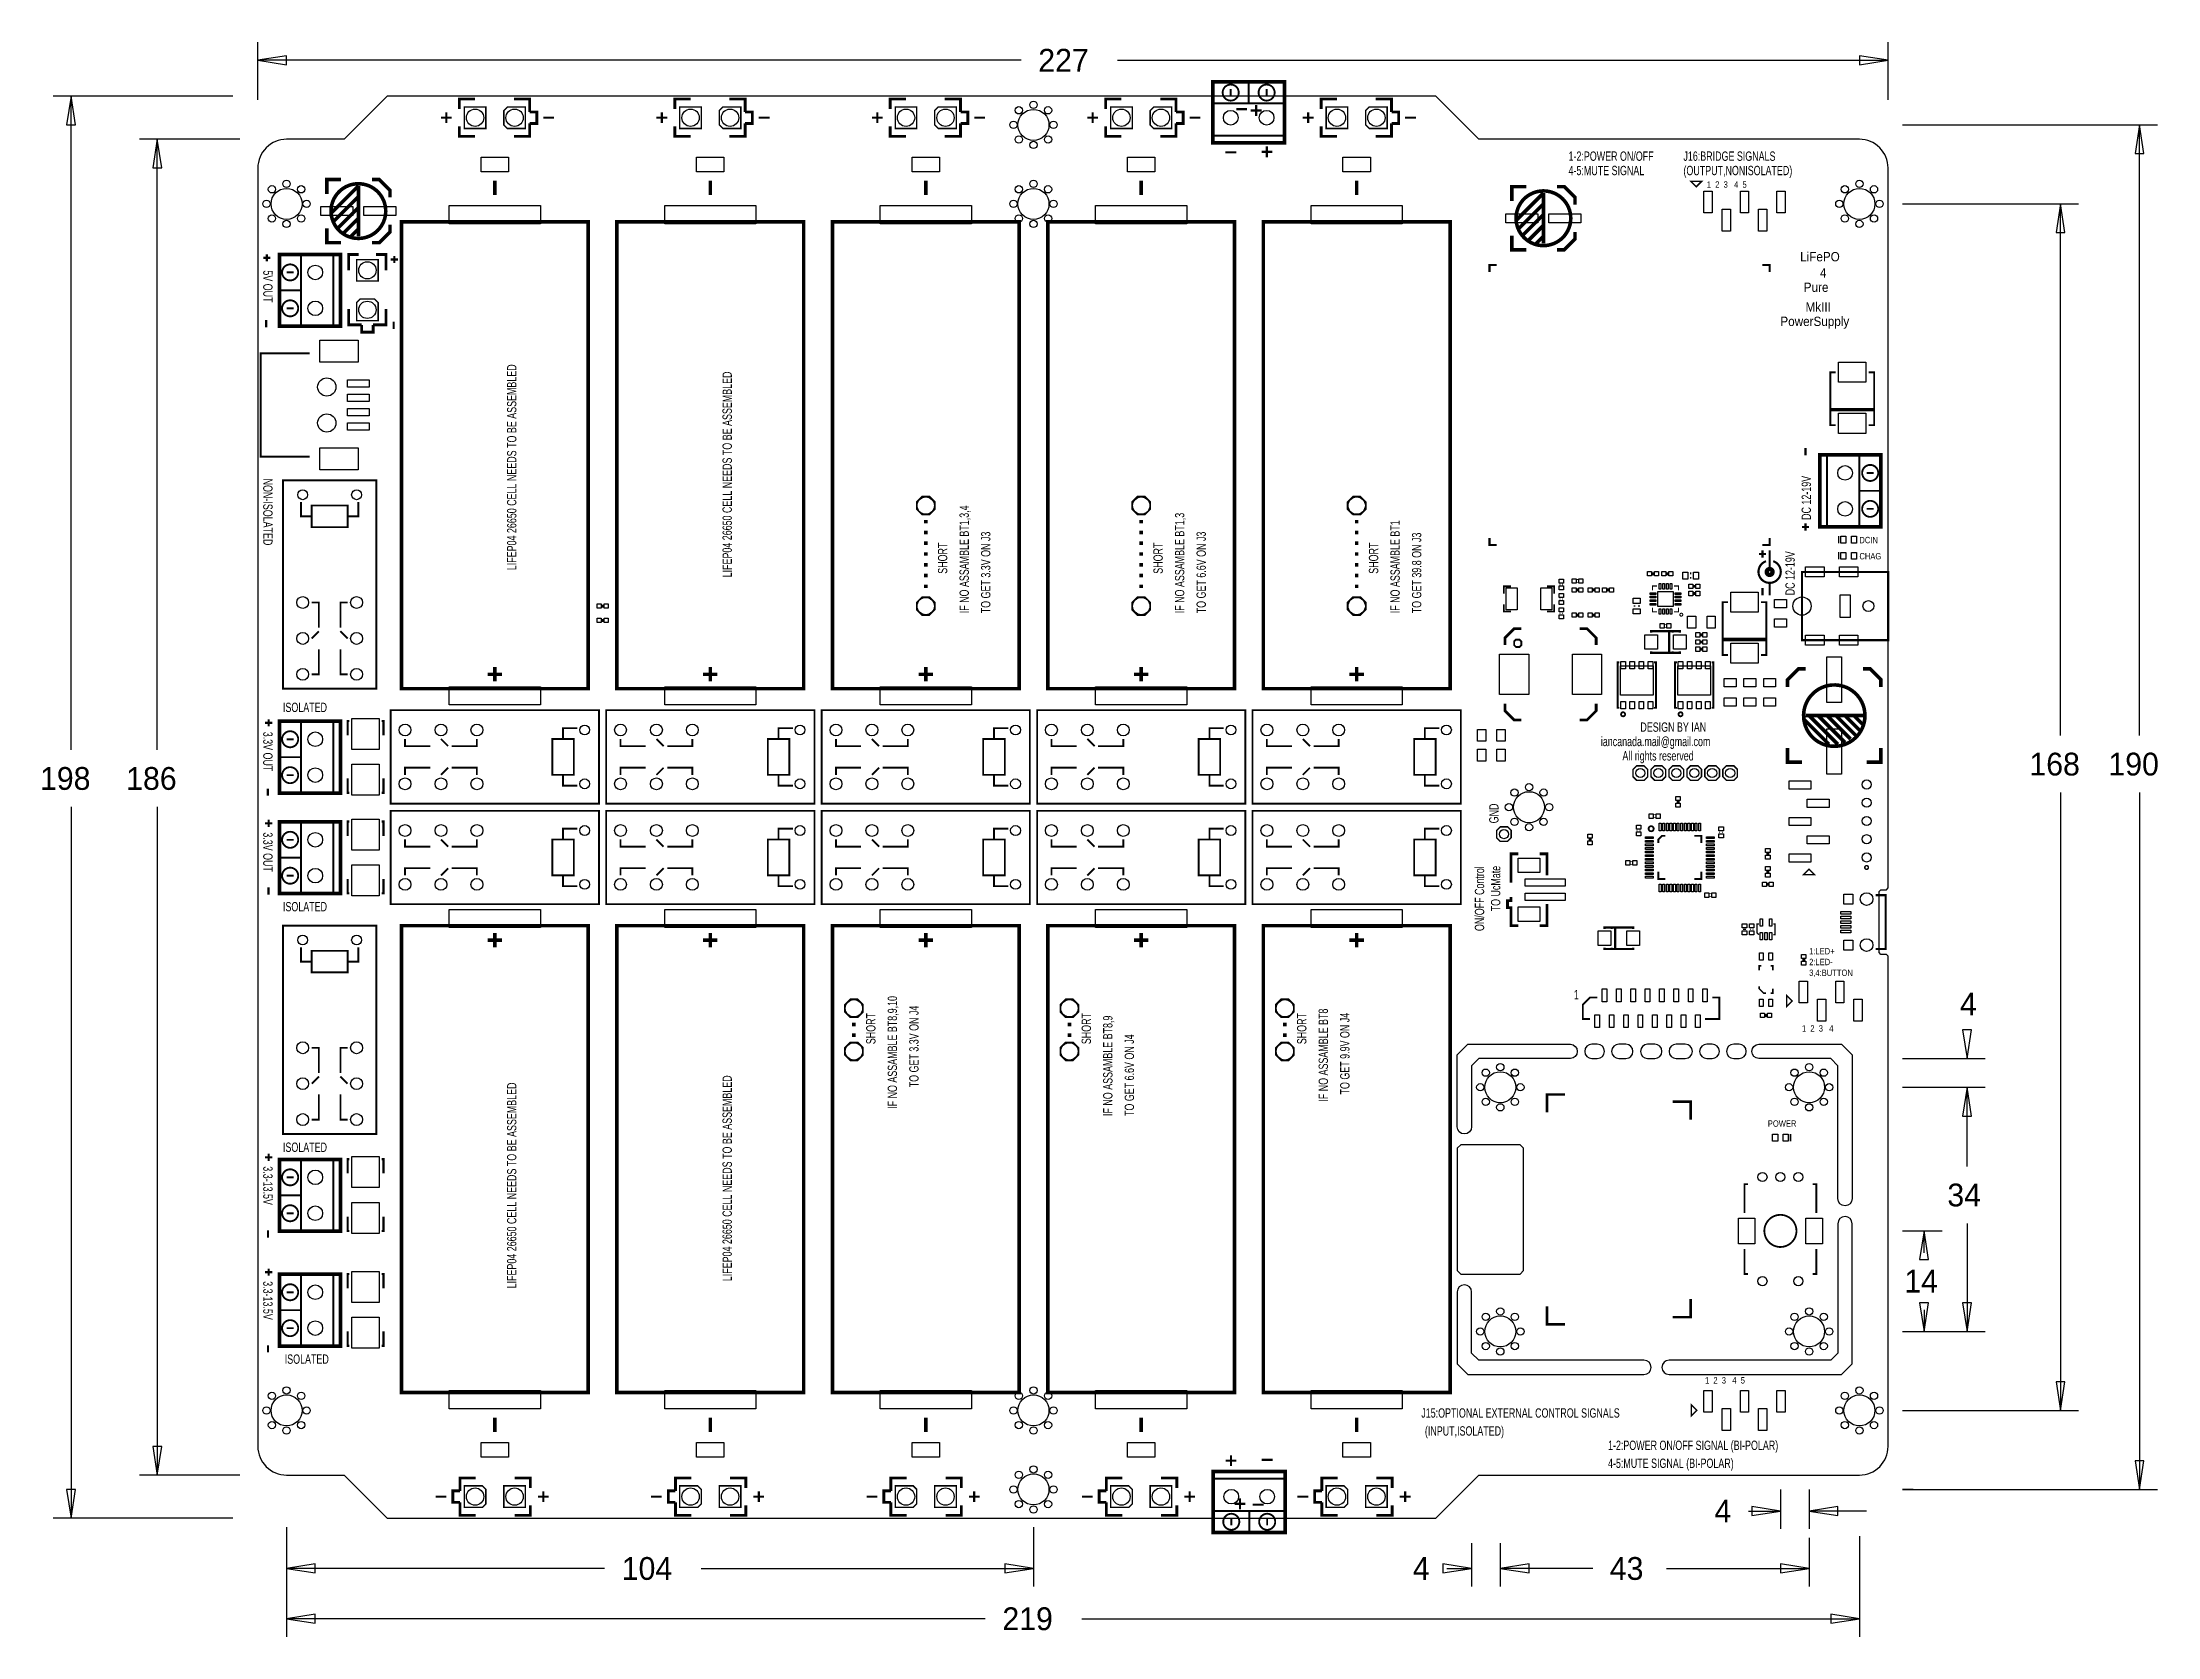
# Model space of a CAD drawing. Extents: x -30 to 265, y -16 to 206.
import ezdxf

# ---------------------------------------------------------------- set-up
doc = ezdxf.new("R2010")
doc.units = 0
for name, color, linetype in [('BOARD_GEOMETRY_DIMENSION', 1, 'CONTINUOUS'), ('BOARD_GEOMETRY_OUTLINE', 2, 'CONTINUOUS'), ('PACKAGE_GEOMETRY_SILKSCREEN_TO', 3, 'CONTINUOUS'), ('PIN_TOP', 4, 'CONTINUOUS')]:
    doc.layers.add(name, color=color, linetype=linetype)

msp = doc.modelspace()

# ---------------------------------------------------------------- texts
at = {"layer": 'BOARD_GEOMETRY_DIMENSION', "width": 0.992}
for s, p in [('227', (108.6693, 201.4125)), ('168', (246.6693, 103.4125)), ('190', (257.6693, 103.4125)), ('198', (-30.3307, 101.4125)), ('186', (-18.3307, 101.4125)), ('4', (237, 70)), ('34', (235.2441, 43.4125)), ('14', (229.2441, 31.4125)), ('4', (202.8189, -0.5875)), ('104', (50.6693, -8.5875)), ('4', (160.8189, -8.5875)), ('43', (188.2441, -8.5875)), ('219', (103.6693, -15.5875))]:
    msp.add_text(s, height=3.175, dxfattribs=at).set_placement(p)
at = {"layer": 'PACKAGE_GEOMETRY_SILKSCREEN_TO'}
for s, height, width, p in [('1-2:POWER ON/OFF', 1.3, 0.713077, (182.5, 189)), ('J16:BRIDGE SIGNALS', 1.3, 0.713077, (198.5, 189)), ('4-5:MUTE SIGNAL', 1.3, 0.713077, (182.5, 187)), ('(OUTPUT,NONISOLATED)', 1.3, 0.713077, (198.5, 187)), ('1  2  3   4  5', 0.889, 0.857143, (201.75, 185.25)), ('LiFePO', 1.3, 0.935385, (214.75, 175)), ('4', 1.3, 0.935385, (217.5, 172.75)), ('Pure', 1.3, 0.935385, (215.25, 170.75)), ('MkIII', 1.3, 0.935385, (215.5, 168)), ('PowerSupply', 1.3, 0.935385, (212, 166)), ('DCIN', 0.889, 0.857143, (223, 135.75)), ('CHAG', 0.889, 0.857143, (223, 133.5)), ('ISOLATED', 1.3, 0.713077, (3.5, 112.25)), ('DESIGN BY IAN', 1.3, 0.713077, (192.5, 109.5)), ('iancanada.mail@gmail.com', 1.3, 0.713077, (187, 107.5)), ('All rights reserved', 1.3, 0.713077, (190, 105.5)), ('ISOLATED', 1.3, 0.713077, (3.5, 84.5)), ('2:LED-', 0.889, 0.857143, (216, 77)), ('1:LED+', 0.889, 0.857143, (216, 78.5)), ('3,4:BUTTON', 0.889, 0.857143, (216, 75.5)), ('1', 1.3, 0.713077, (183.25, 72.25)), ('1  2  3   4', 0.889, 0.857143, (215, 67.75)), ('POWER', 0.889, 0.857143, (210.25, 54.5)), ('ISOLATED', 1.3, 0.713077, (3.5, 51)), ('ISOLATED', 1.3, 0.713077, (3.75, 21.5)), ('1  2  3   4  5', 0.889, 0.857143, (201.5, 18.75)), ('J15:OPTIONAL EXTERNAL CONTROL SIGNALS', 1.3, 0.713077, (162, 14)), ('(INPUT,ISOLATED)', 1.3, 0.713077, (162.5, 11.5)), ('1-2:POWER ON/OFF SIGNAL (BI-POLAR)', 1.3, 0.713077, (188, 9.5)), ('4-5:MUTE SIGNAL (BI-POLAR)', 1.3, 0.713077, (188, 7))]:
    msp.add_text(s, height=height, dxfattribs=dict(at, width=width)).set_placement(p)
at = {"layer": 'PACKAGE_GEOMETRY_SILKSCREEN_TO', "width": 0.713077}
for s, rotation, p in [('5V OUT', 270, (0.75, 173.75)), ('LIFEP04 26650 CELL NEEDS TO BE ASSEMBLED', 90, (36, 132)), ('LIFEP04 26650 CELL NEEDS TO BE ASSEMBLED', 90, (66, 131)), ('NON-ISOLATED', 270, (0.75, 144.75)), ('DC 12-19V', 90, (216.25, 139)), ('IF NO ASSAMBLE BT1,3,4', 90, (99, 126)), ('IF NO ASSAMBLE BT1,3', 90, (129, 126)), ('IF NO ASSAMBLE BT1', 90, (159, 126)), ('SHORT', 90, (96, 131.5)), ('TO GET 3.3V ON J3', 90, (102, 126)), ('SHORT', 90, (126, 131.5)), ('TO GET 6.6V ON J3', 90, (132, 126)), ('SHORT', 90, (156, 131.5)), ('TO GET 39.8 ON J3', 90, (162, 126)), ('DC 12-19V', 90, (214, 128.5)), ('3.3V OUT', 270, (0.75, 109.5)), ('GND', 90, (172.75, 96.75)), ('3.3V OUT', 270, (0.75, 95.5)), ('ON/OFF Control', 90, (170.75, 81.75)), ('TO UcMate', 90, (173, 84.5)), ('IF NO ASSAMBLE BT8,9,10', 90, (89, 57)), ('TO GET 3.3V ON J4', 90, (92, 60)), ('IF NO ASSAMBLE BT8', 90, (149, 58)), ('SHORT', 90, (86, 66)), ('SHORT', 90, (116, 66)), ('IF NO ASSAMBLE BT8,9', 90, (119, 56)), ('SHORT', 90, (146, 66)), ('TO GET 9.9V ON J4', 90, (152, 59)), ('TO GET 6.6V ON J4', 90, (122, 56)), ('LIFEP04 26650 CELL NEEDS TO BE ASSEMBLED', 90, (36, 32)), ('LIFEP04 26650 CELL NEEDS TO BE ASSEMBLED', 90, (66, 33)), ('3.3-13.5V', 270, (0.75, 49)), ('3.3-13.5V', 270, (0.75, 33))]:
    msp.add_text(s, height=1.3, rotation=rotation, dxfattribs=at).set_placement(p)

# ---------------------------------------------------------------- linework, layer by layer
at = {"layer": 'BOARD_GEOMETRY_DIMENSION'}
for points in [[(0, 197.5), (0, 205.5)], [(227, 197.5), (227, 205.5)], [(106.2881, 203), (0, 203)], [(119.7119, 203), (227, 203)], [(-3.5, 198), (-28.5, 198)], [(-26, 106.9687), (-26, 198)], [(-2.5, 192), (-16.5, 192)], [(-14, 106.9687), (-14, 192)], [(229, 194), (264.5, 194)], [(262, 108.9687), (262, 194)], [(229, 183), (253.5, 183)], [(251, 108.9687), (251, 183)], [(251, 101.0313), (251, 15)], [(262, 101.0313), (262, 4)], [(-26, 99.0313), (-26, 0)], [(-14, 99.0313), (-14, 6)], [(229, 64), (240.5, 64)], [(238, 64.0313), (238, 64)], [(229, 60), (240.5, 60)], [(231.5, 60), (240.5, 60)], [(238, 52), (238, 60)], [(238, 48.9687), (238, 60)], [(229, 40), (234.5, 40)], [(232, 36.9687), (232, 40)], [(238, 41.0313), (238, 26)], [(232, 29.0313), (232, 26)], [(229, 26), (234.5, 26)], [(229, 26), (240.5, 26)], [(229, 15), (253.5, 15)], [(-2.5, 6), (-16.5, 6)], [(212, 4), (212, -1.5)], [(216, 4), (216, -1.5)], [(230.5, 4), (229, 4), (264.5, 4)], [(-3.5, 0), (-28.5, 0)], [(207.5623, 1), (212, 1)], [(224, 1), (216, 1)], [(4, -1.25), (4, -9.5)], [(4, -1.25), (4, -16.5)], [(108, -1.25), (108, -9.5)], [(216, -2.75), (216, -9.5)], [(223, -2.5), (223, -16.5)], [(169, -3.5), (169, -9.5)], [(173, -3.5), (173, -9.5)], [(173, -3.5), (173, -9.5)], [(48.2881, -7), (4, -7)], [(61.7119, -7), (108, -7)], [(165.5623, -7), (169, -7)], [(181, -7), (173, -7)], [(185.8629, -7), (173, -7)], [(196.1371, -7), (216, -7)], [(101.2881, -14), (4, -14)], [(114.7119, -14), (223, -14)]]:
    msp.add_lwpolyline(points, dxfattribs=at)
for points in [[(4, 203.625), (0, 203), (4, 202.375)], [(223, 202.375), (227, 203), (223, 203.625)], [(-25.375, 194), (-26, 198), (-26.625, 194)], [(-13.375, 188), (-14, 192), (-14.625, 188)], [(262.625, 190), (262, 194), (261.375, 190)], [(251.625, 179), (251, 183), (250.375, 179)], [(237.375, 68), (238, 64), (238.625, 68)], [(238.625, 56), (238, 60), (237.375, 56)], [(238.625, 56), (238, 60), (237.375, 56)], [(232.625, 36), (232, 40), (231.375, 36)], [(231.375, 30), (232, 26), (232.625, 30)], [(237.375, 30), (238, 26), (238.625, 30)], [(250.375, 19), (251, 15), (251.625, 19)], [(-14.625, 10), (-14, 6), (-13.375, 10)], [(261.375, 8), (262, 4), (262.625, 8)], [(-26.625, 4), (-26, 0), (-25.375, 4)], [(208, 0.375), (212, 1), (208, 1.625)], [(220, 1.625), (216, 1), (220, 0.375)], [(8, -6.375), (4, -7), (8, -7.625)], [(104, -7.625), (108, -7), (104, -6.375)], [(165, -7.625), (169, -7), (165, -6.375)], [(177, -6.375), (173, -7), (177, -7.625)], [(177, -6.375), (173, -7), (177, -7.625)], [(212, -7.625), (216, -7), (212, -6.375)], [(8, -13.375), (4, -14), (8, -14.625)], [(219, -14.625), (223, -14), (219, -13.375)]]:
    msp.add_lwpolyline(points, close=True, dxfattribs=at)
at = {"layer": 'BOARD_GEOMETRY_OUTLINE'}
for points in [[(227, 10), (227, 78.25), (226.75, 78.5), (226, 78.5), (225.75, 78.75), (225.75, 87.25), (226, 87.5), (226.75, 87.5), (227, 87.75), (227, 188, 0.414214), (223, 192), (170, 192), (164, 198), (18, 198), (12, 192), (4, 192, 0.414214), (0, 188), (0, 10, 0.414214), (4, 6), (12, 6), (18, 0), (164, 0), (170, 6), (223, 6, 0.414214), (227, 10)], [(182.75, 64), (170, 64), (169, 63), (169, 54.5, -1), (167, 54.5), (167, 64.5), (168.5, 66), (182.75, 66, -0.972975), (182.75, 64)], [(185.75, 64), (186.5, 64, 1), (186.5, 66), (185.75, 66, 1), (185.75, 64)], [(189.5, 64), (190.5, 64, 0.972975), (190.5, 66), (189.5, 66, 1), (189.5, 64)], [(193.5, 64), (194.5, 64, 1), (194.5, 66), (193.5, 66, 0.972975), (193.5, 64)], [(197.5, 64), (198.75, 64, 1), (198.75, 66), (197.5, 66, 1), (197.5, 64)], [(201.75, 64), (202.5, 64, 1), (202.5, 66), (201.75, 66, 1), (201.75, 64)], [(205.5, 64), (206.25, 64, 1), (206.25, 66), (205.5, 66, 1), (205.5, 64)], [(220, 63), (219, 64), (209, 64, -0.972975), (209, 66), (220.5, 66), (222, 64.5), (222, 44.5, -1), (220, 44.5)], [(220, 23), (219, 22), (196.5, 22, 1), (196.5, 20), (220.5, 20), (222, 21.5), (222, 41, 1), (220, 41)], [(170, 22), (169, 23), (169, 31.5, 1), (167, 31.5), (167, 21.5), (168.5, 20), (193, 20, 1), (193, 22)]]:
    msp.add_lwpolyline(points, format="xyb", close=True, dxfattribs=at)
msp.add_lwpolyline([(167.5, 52), (167, 51.5), (167, 34.5), (167.5, 34), (175.75, 34), (176.25, 34.5), (176.25, 51.5), (175.75, 52)], close=True, dxfattribs=at)
at = {"layer": 'PACKAGE_GEOMETRY_SILKSCREEN_TO'}
for points, const_width in [([(30.25, 197.6), (28.05, 197.6), (28.05, 196.2)], 0.4), ([(37.85, 195.8), (37.85, 197.6), (35.65, 197.6)], 0.4), ([(60.25, 197.6), (58.05, 197.6), (58.05, 196.2)], 0.4), ([(67.85, 195.8), (67.85, 197.6), (65.65, 197.6)], 0.4), ([(90.25, 197.6), (88.05, 197.6), (88.05, 196.2)], 0.4), ([(97.85, 195.8), (97.85, 197.6), (95.65, 197.6)], 0.4), ([(120.25, 197.6), (118.05, 197.6), (118.05, 196.2)], 0.4), ([(127.85, 195.8), (127.85, 197.6), (125.65, 197.6)], 0.4), ([(135.46, 199), (135.46, 198)], 0.2601), ([(137.9601, 200), (137.9601, 197)], 0.2601), ([(140.46, 199), (140.46, 198)], 0.2601), ([(150.25, 197.6), (148.05, 197.6), (148.05, 196.2)], 0.4), ([(157.85, 195.8), (157.85, 197.6), (155.65, 197.6)], 0.4), ([(25.5, 195), (27, 195)], 0.3), ([(26.25, 194.25), (26.25, 195.75)], 0.3), ([(35.65, 192.4), (37.85, 192.4), (37.85, 194.2)], 0.4), ([(37.85, 194.2), (38.85, 194.2), (38.85, 195.8), (37.85, 195.8)], 0.4), ([(39.75, 195), (41.25, 195)], 0.3), ([(55.5, 195), (57, 195)], 0.3), ([(56.25, 194.25), (56.25, 195.75)], 0.3), ([(65.65, 192.4), (67.85, 192.4), (67.85, 194.2)], 0.4), ([(67.85, 194.2), (68.85, 194.2), (68.85, 195.8), (67.85, 195.8)], 0.4), ([(69.75, 195), (71.25, 195)], 0.3), ([(85.5, 195), (87, 195)], 0.3), ([(86.25, 194.25), (86.25, 195.75)], 0.3), ([(95.65, 192.4), (97.85, 192.4), (97.85, 194.2)], 0.4), ([(97.85, 194.2), (98.85, 194.2), (98.85, 195.8), (97.85, 195.8)], 0.4), ([(99.75, 195), (101.25, 195)], 0.3), ([(115.5, 195), (117, 195)], 0.3), ([(116.25, 194.25), (116.25, 195.75)], 0.3), ([(125.65, 192.4), (127.85, 192.4), (127.85, 194.2)], 0.4), ([(127.85, 194.2), (128.85, 194.2), (128.85, 195.8), (127.85, 195.8)], 0.4), ([(129.75, 195), (131.25, 195)], 0.3), ([(132.9599, 193), (132.9599, 197), (142.9601, 197)], 0.2601), ([(136.2275, 196.1899), (137.7275, 196.1899)], 0.3), ([(138.25, 196), (139.75, 196)], 0.3), ([(139, 195.25), (139, 196.75)], 0.3), ([(145.5, 195), (147, 195)], 0.3), ([(146.25, 194.25), (146.25, 195.75)], 0.3), ([(155.65, 192.4), (157.85, 192.4), (157.85, 194.2)], 0.4), ([(157.85, 194.2), (158.85, 194.2), (158.85, 195.8), (157.85, 195.8)], 0.4), ([(159.75, 195), (161.25, 195)], 0.3), ([(28.05, 193.8), (28.05, 192.4), (30.25, 192.4)], 0.4), ([(58.05, 193.8), (58.05, 192.4), (60.25, 192.4)], 0.4), ([(88.05, 193.8), (88.05, 192.4), (90.25, 192.4)], 0.4), ([(118.05, 193.8), (118.05, 192.4), (120.25, 192.4)], 0.4), ([(132.9599, 192.4999), (142.9601, 192.4999)], 0.2601), ([(148.05, 193.8), (148.05, 192.4), (150.25, 192.4)], 0.4), ([(134.7275, 190.1899), (136.2275, 190.1899)], 0.3), ([(139.75, 190.25), (141.25, 190.25)], 0.3), ([(140.5, 189.5), (140.5, 191)], 0.3), ([(11.6, 186.4), (9.6, 186.4), (9.6, 184.4)], 0.5), ([(14, 185.5), (10.3, 181.8)], 0.5), ([(14, 178.5), (14, 185.5)], 0.5), ([(15.9, 186.4), (16.9, 186.4), (18.4, 184.9), (18.4, 183.9)], 0.5), ([(33, 184.25), (33, 186.25)], 0.5), ([(63, 184.25), (63, 186.25)], 0.5), ([(93, 184.25), (93, 186.25)], 0.5), ([(123, 184.25), (123, 186.25)], 0.5), ([(153, 184.25), (153, 186.25)], 0.5), ([(176.6, 185.4), (174.6, 185.4), (174.6, 183.4)], 0.5), ([(180.9, 185.4), (181.9, 185.4), (183.4, 183.9), (183.4, 182.9)], 0.5), ([(14, 184), (10.6, 180.6)], 0.5), ([(14, 182.5), (11.2, 179.7)], 0.5), ([(179, 184.5), (175.3, 180.8)], 0.5), ([(179, 183), (175.6, 179.6)], 0.5), ([(179, 177.5), (179, 184.5)], 0.5), ([(11.6, 177.6), (9.6, 177.6), (9.6, 179.6)], 0.5), ([(14, 181), (12, 179)], 0.5), ([(14, 179.5), (13, 178.5)], 0.5), ([(15.9, 177.6), (16.9, 177.6), (18.4, 179.1), (18.4, 180.1)], 0.5), ([(179, 181.5), (176.2, 178.7)], 0.5), ([(179, 180), (177, 178)], 0.5), ([(176.6, 176.6), (174.6, 176.6), (174.6, 178.6)], 0.5), ([(179, 178.5), (178, 177.5)], 0.5), ([(180.9, 176.6), (181.9, 176.6), (183.4, 178.1), (183.4, 179.1)], 0.5), ([(0.75, 175.5), (1.75, 175.5)], 0.3), ([(1.25, 176), (1.25, 175)], 0.3), ([(10, 165.9599), (6, 165.9599), (6, 175.9601)], 0.2601), ([(10.5001, 165.9599), (10.5001, 175.9601)], 0.2601), ([(14.05, 175.95), (12.65, 175.95), (12.65, 173.75)], 0.4), ([(17.85, 173.75), (17.85, 175.95), (16.45, 175.95)], 0.4), ([(18.5, 175.25), (19.5, 175.25)], 0.3), ([(19, 175.75), (19, 174.75)], 0.3), ([(171.5, 173.5), (171.5, 174.5), (172.5, 174.5)], 0.3), ([(209.5, 174.5), (210.5, 174.5), (210.5, 173.5)], 0.3), ([(3, 170.9601), (6, 170.9601)], 0.2601), ([(4, 173.46), (5, 173.46)], 0.2601), ([(4, 168.46), (5, 168.46)], 0.2601), ([(12.65, 168.35), (12.65, 166.15), (14.45, 166.15)], 0.4), ([(16.05, 166.15), (17.85, 166.15), (17.85, 168.35)], 0.4), ([(1.1643, 166.8311), (1.1643, 165.8311)], 0.3), ([(14.45, 166.15), (14.45, 165.15), (16.05, 165.15), (16.05, 166.15)], 0.4), ([(18.9143, 166.5811), (18.9143, 165.5811)], 0.3), ([(7.2, 147.8), (0.4, 147.8), (0.4, 162.2), (7.2, 162.2)], 0.3), ([(219.714, 159.556), (218.952, 159.556), (218.952, 152.19), (219.714, 152.19)], 0.254), ([(224.286, 159.556), (225.048, 159.556), (225.048, 152.19), (224.286, 152.19)], 0.254), ([(225.048, 154.222), (218.952, 154.222), (218.952, 154.476), (225.048, 154.476)], 0.254), ([(215.5, 149), (215.5, 148)], 0.3), ([(218.4999, 148.0401), (218.4999, 138.0399)], 0.2601), ([(219, 148.0401), (223, 148.0401), (223, 138.0399)], 0.2601), ([(225, 145.54), (224, 145.54)], 0.2601), ([(7.5, 139.5), (6, 139.5), (6, 141.5)], 0.254), ([(12.5, 139.5), (14, 139.5), (14, 141.5)], 0.254), ([(226, 143.0399), (223, 143.0399)], 0.2601), ([(93, 139), (93, 138.5)], 0.5), ([(123, 139), (123, 138.5)], 0.5), ([(153, 139), (153, 138.5)], 0.5), ([(215.5, 138.5), (215.5, 137.5)], 0.3), ([(225, 140.54), (224, 140.54)], 0.2601), ([(93, 137.5), (93, 137)], 0.5), ([(93, 136), (93, 135.5)], 0.5), ([(123, 137.5), (123, 137)], 0.5), ([(123, 136), (123, 135.5)], 0.5), ([(153, 137.5), (153, 137)], 0.5), ([(153, 136), (153, 135.5)], 0.5), ([(172.5, 135.5), (171.5, 135.5), (171.5, 136.5)], 0.3), ([(210.5, 136.5), (210.5, 135.5), (209.5, 135.5)], 0.3), ([(215, 138), (216, 138)], 0.3), ([(220.103, 135.742), (220.103, 136.758)], 0.2032), ([(93, 134.5), (93, 134)], 0.5), ([(93, 133), (93, 132.5)], 0.5), ([(123, 134.5), (123, 134)], 0.5), ([(123, 133), (123, 132.5)], 0.5), ([(153, 134.5), (153, 134)], 0.5), ([(153, 133), (153, 132.5)], 0.5), ([(210, 134.25), (209, 134.25)], 0.3), ([(209.5, 133.75), (209.5, 134.75)], 0.3), ([(210.5, 132.25), (210.5, 134.75)], 0.3), ([(220.103, 133.492), (220.103, 134.508)], 0.2032), ([(93, 131.5), (93, 131)], 0.5), ([(93, 130), (93, 129.5)], 0.5), ([(123, 131.5), (123, 131)], 0.5), ([(123, 130), (123, 129.5)], 0.5), ([(153, 131.5), (153, 131)], 0.5), ([(153, 130), (153, 129.5)], 0.5), ([(174.5, 129.75), (173.5, 129.75), (173.5, 128.75)], 0.254), ([(180.5, 128.75), (180.5, 129.75), (179.5, 129.75)], 0.254), ([(181.25, 130), (181.35, 130)], 0.2032), ([(181.65, 130), (181.75, 130)], 0.2032), ([(183.75, 130.75), (183.75, 130.65)], 0.2032), ([(183.75, 130.35), (183.75, 130.25)], 0.2032), ([(194.2, 129.2), (194.2, 129.8), (194.8, 129.8)], 0.15), ([(194.25, 131.7), (194.25, 131.3)], 0.2032), ([(196.25, 131.7), (196.25, 131.3)], 0.2032), ([(197.2, 129.8), (197.8, 129.8), (197.8, 129.2)], 0.15), ([(199.5, 131.4405), (199.5, 131.6945)], 0.2032), ([(199.5, 130.8055), (199.5, 131.0595)], 0.2032), ([(200, 129.55), (200, 129.95)], 0.2032), ([(209.5, 128.5), (209.5, 129.5)], 0.3), ([(210.5, 130.25), (210.5, 128.5)], 0.3), ([(7.5, 127.5), (8.5, 127.5), (8.5, 124)], 0.254), ([(12.5, 127.5), (11.5, 127.5), (11.5, 124)], 0.254), ([(48, 127.2), (48, 126.8)], 0.2032), ([(173.5, 127.25), (173.5, 126.25), (174.5, 126.25)], 0.254), ([(179.5, 126.25), (180.5, 126.25), (180.5, 127.25)], 0.254), ([(181.25, 128), (181.35, 128)], 0.2032), ([(181.65, 128), (181.75, 128)], 0.2032), ([(183.75, 129.05), (183.75, 129.45)], 0.2032), ([(186, 129.05), (186, 129.45)], 0.2032), ([(188, 129.45), (188, 129.05)], 0.2032), ([(191.8095, 127), (191.5555, 127)], 0.2032), ([(192.4445, 127), (192.1905, 127)], 0.2032), ([(194.8, 126.2), (194.2, 126.2), (194.2, 126.8)], 0.15), ([(197.8, 126.8), (197.8, 126.2), (197.2, 126.2)], 0.15), ([(200, 128.95), (200, 128.55)], 0.2032), ([(204.714, 127.556), (203.952, 127.556), (203.952, 120.19), (204.714, 120.19)], 0.254), ([(209.286, 127.556), (210.048, 127.556), (210.048, 120.19), (209.286, 120.19)], 0.254), ([(48, 125.2), (48, 124.8)], 0.2032), ([(173.65, 121.564), (173.65, 122.58), (174.92, 123.85), (175.936, 123.85)], 0.381), ([(181.35, 126), (181.25, 126)], 0.2032), ([(181.75, 126), (181.65, 126)], 0.2032), ([(183.75, 125.55), (183.75, 125.95)], 0.2032), ([(184.064, 123.85), (185.08, 123.85), (186.35, 122.58), (186.35, 121.564)], 0.381), ([(186, 125.55), (186, 125.95)], 0.2032), ([(196, 124.4), (196, 124.5)], 0.2032), ([(196, 124), (196, 124.1)], 0.2032), ([(7.5, 122.5), (8.5, 123.5)], 0.254), ([(7.5, 117.5), (8.5, 117.5), (8.5, 121)], 0.254), ([(12.5, 122.5), (11.5, 123.5)], 0.254), ([(12.5, 117.5), (11.5, 117.5), (11.5, 121)], 0.254), ([(194, 123.3), (194, 123.5), (198, 123.5), (198, 123.3)], 0.3), ([(198, 120.7), (198, 120.5), (194, 120.5), (194, 120.7)], 0.3), ([(196.5, 120.5), (196.5, 123.5)], 0.3), ([(197, 123.5), (197, 123.3)], 0.3), ([(197, 120.5), (197, 120.7)], 0.3), ([(201, 123.2), (201, 122.8)], 0.2032), ([(201, 122.2), (201, 121.8)], 0.2032), ([(201, 121.2), (201, 120.8)], 0.2032), ([(210.048, 122.222), (203.952, 122.222), (203.952, 122.476), (210.048, 122.476)], 0.254), ([(33, 116.5), (33, 118.5)], 0.5), ([(63, 116.5), (63, 118.5)], 0.5), ([(93, 116.5), (93, 118.5)], 0.5), ([(123, 116.5), (123, 118.5)], 0.5), ([(153, 116.5), (153, 118.5)], 0.5), ([(189.587, 112.825), (189.333, 112.825), (189.333, 119.175), (189.587, 119.175)], 0.254), ([(194.413, 112.825), (194.667, 112.825), (194.667, 119.175), (194.413, 119.175)], 0.254), ([(197.587, 112.825), (197.333, 112.825), (197.333, 119.175), (197.587, 119.175)], 0.254), ([(202.413, 112.825), (202.667, 112.825), (202.667, 119.175), (202.413, 119.175)], 0.254), ([(213, 115.75), (213, 116.75), (214.5, 118.25), (215.5, 118.25)], 0.5), ([(226, 115.75), (226, 116.75), (224.5, 118.25), (223.5, 118.25)], 0.5), ([(32, 117.5), (34, 117.5)], 0.5), ([(62, 117.5), (64, 117.5)], 0.5), ([(92, 117.5), (94, 117.5)], 0.5), ([(122, 117.5), (124, 117.5)], 0.5), ([(152, 117.5), (154, 117.5)], 0.5), ([(175.936, 111.15), (174.92, 111.15), (173.65, 112.42), (173.65, 113.436)], 0.381), ([(186.35, 113.436), (186.35, 112.42), (185.08, 111.15), (184.064, 111.15)], 0.381), ([(215.25, 111.75), (215.25, 111.25), (218.75, 107.75)], 0.5), ([(223.5, 111.75), (215.5, 111.75)], 0.5), ([(216, 111.75), (220, 107.75)], 0.5), ([(217.25, 111.75), (221, 108)], 0.5), ([(219, 111.75), (218.5, 111.75), (221.75, 108.5)], 0.5), ([(219.75, 111.75), (222.5, 109)], 0.5), ([(221, 111.75), (223, 109.75)], 0.5), ([(222.25, 111.75), (223.5, 110.5)], 0.5), ([(1, 110.75), (2, 110.75)], 0.3), ([(1.5, 111.25), (1.5, 110.25)], 0.3), ([(10, 100.9599), (6, 100.9599), (6, 110.9601)], 0.2601), ([(10.5001, 100.9599), (10.5001, 110.9601)], 0.2601), ([(12.5, 109), (12.5, 111), (12.75, 111)], 0.3), ([(17.5, 109), (17.5, 111), (17.25, 111)], 0.3), ([(42.5, 108.5), (42.5, 110), (44.5, 110)], 0.254), ([(72.5, 108.5), (72.5, 110), (74.5, 110)], 0.254), ([(102.5, 108.5), (102.5, 110), (104.5, 110)], 0.254), ([(132.5, 108.5), (132.5, 110), (134.5, 110)], 0.254), ([(162.5, 108.5), (162.5, 110), (164.5, 110)], 0.254), ([(3, 105.9601), (6, 105.9601)], 0.2601), ([(4, 108.46), (5, 108.46)], 0.2601), ([(20.5, 108.5), (20.5, 107.5), (24, 107.5)], 0.254), ([(25.5, 108.5), (26.5, 107.5)], 0.254), ([(30.5, 108.5), (30.5, 107.5), (27, 107.5)], 0.254), ([(50.5, 108.5), (50.5, 107.5), (54, 107.5)], 0.254), ([(55.5, 108.5), (56.5, 107.5)], 0.254), ([(60.5, 108.5), (60.5, 107.5), (57, 107.5)], 0.254), ([(80.5, 108.5), (80.5, 107.5), (84, 107.5)], 0.254), ([(85.5, 108.5), (86.5, 107.5)], 0.254), ([(90.5, 108.5), (90.5, 107.5), (87, 107.5)], 0.254), ([(110.5, 108.5), (110.5, 107.5), (114, 107.5)], 0.254), ([(115.5, 108.5), (116.5, 107.5)], 0.254), ([(120.5, 108.5), (120.5, 107.5), (117, 107.5)], 0.254), ([(140.5, 108.5), (140.5, 107.5), (144, 107.5)], 0.254), ([(145.5, 108.5), (146.5, 107.5)], 0.254), ([(150.5, 108.5), (150.5, 107.5), (147, 107.5)], 0.254), ([(213, 107.25), (213, 105.25), (215, 105.25)], 0.5), ([(226, 107.25), (226, 105.25), (224, 105.25)], 0.5), ([(4, 103.46), (5, 103.46)], 0.2601), ([(12.5, 103), (12.5, 101), (12.75, 101)], 0.3), ([(17.5, 103), (17.5, 101), (17.25, 101)], 0.3), ([(20.5, 103.5), (20.5, 104.5), (24, 104.5)], 0.254), ([(25.5, 103.5), (26.5, 104.5)], 0.254), ([(30.5, 103.5), (30.5, 104.5), (27, 104.5)], 0.254), ([(42.5, 103.5), (42.5, 102), (44.5, 102)], 0.254), ([(50.5, 103.5), (50.5, 104.5), (54, 104.5)], 0.254), ([(55.5, 103.5), (56.5, 104.5)], 0.254), ([(60.5, 103.5), (60.5, 104.5), (57, 104.5)], 0.254), ([(72.5, 103.5), (72.5, 102), (74.5, 102)], 0.254), ([(80.5, 103.5), (80.5, 104.5), (84, 104.5)], 0.254), ([(85.5, 103.5), (86.5, 104.5)], 0.254), ([(90.5, 103.5), (90.5, 104.5), (87, 104.5)], 0.254), ([(102.5, 103.5), (102.5, 102), (104.5, 102)], 0.254), ([(110.5, 103.5), (110.5, 104.5), (114, 104.5)], 0.254), ([(115.5, 103.5), (116.5, 104.5)], 0.254), ([(120.5, 103.5), (120.5, 104.5), (117, 104.5)], 0.254), ([(132.5, 103.5), (132.5, 102), (134.5, 102)], 0.254), ([(140.5, 103.5), (140.5, 104.5), (144, 104.5)], 0.254), ([(145.5, 103.5), (146.5, 104.5)], 0.254), ([(150.5, 103.5), (150.5, 104.5), (147, 104.5)], 0.254), ([(162.5, 103.5), (162.5, 102), (164.5, 102)], 0.254), ([(1.4018, 101.5956), (1.4018, 100.5956)], 0.3), ([(1.5, 97.25), (1.5, 96.25)], 0.3), ([(194.5, 97.9), (194.5, 98)], 0.2032), ([(194.5, 97.5), (194.5, 97.6)], 0.2032), ([(197.95, 99.75), (197.55, 99.75)], 0.2032), ([(1, 96.75), (2, 96.75)], 0.3), ([(4, 94.46), (5, 94.46)], 0.2601), ([(10, 86.9599), (6, 86.9599), (6, 96.9601)], 0.2601), ([(10.5001, 86.9599), (10.5001, 96.9601)], 0.2601), ([(12.5, 95), (12.5, 97), (12.75, 97)], 0.3), ([(17.5, 95), (17.5, 97), (17.25, 97)], 0.3), ([(20.5, 94.5), (20.5, 93.5), (24, 93.5)], 0.254), ([(25.5, 94.5), (26.5, 93.5)], 0.254), ([(30.5, 94.5), (30.5, 93.5), (27, 93.5)], 0.254), ([(42.5, 94.5), (42.5, 96), (44.5, 96)], 0.254), ([(50.5, 94.5), (50.5, 93.5), (54, 93.5)], 0.254), ([(55.5, 94.5), (56.5, 93.5)], 0.254), ([(60.5, 94.5), (60.5, 93.5), (57, 93.5)], 0.254), ([(72.5, 94.5), (72.5, 96), (74.5, 96)], 0.254), ([(80.5, 94.5), (80.5, 93.5), (84, 93.5)], 0.254), ([(85.5, 94.5), (86.5, 93.5)], 0.254), ([(90.5, 94.5), (90.5, 93.5), (87, 93.5)], 0.254), ([(102.5, 94.5), (102.5, 96), (104.5, 96)], 0.254), ([(110.5, 94.5), (110.5, 93.5), (114, 93.5)], 0.254), ([(115.5, 94.5), (116.5, 93.5)], 0.254), ([(120.5, 94.5), (120.5, 93.5), (117, 93.5)], 0.254), ([(132.5, 94.5), (132.5, 96), (134.5, 96)], 0.254), ([(140.5, 94.5), (140.5, 93.5), (144, 93.5)], 0.254), ([(145.5, 94.5), (146.5, 93.5)], 0.254), ([(150.5, 94.5), (150.5, 93.5), (147, 93.5)], 0.254), ([(162.5, 94.5), (162.5, 96), (164.5, 96)], 0.254), ([(185.3, 94.5), (185.7, 94.5)], 0.2032), ([(192, 95.75), (192.1, 95.75)], 0.2032), ([(192.4, 95.75), (192.5, 95.75)], 0.2032), ([(196, 95), (195.5, 95), (195, 94.5), (195, 94)], 0.254), ([(200, 95), (201, 95), (201, 94)], 0.254), ([(203.5, 95.5), (203.6, 95.5)], 0.2032), ([(203.9, 95.5), (204, 95.5)], 0.2032), ([(3, 91.9601), (6, 91.9601)], 0.2601), ([(175.5, 92.5), (174.5, 92.5), (174.5, 88.5)], 0.381), ([(179.5, 89.5), (179.5, 92.5), (178.5, 92.5)], 0.381), ([(191.25, 91.4), (191.25, 91.5)], 0.2032), ([(210.45, 92.5), (210.05, 92.5)], 0.2032), ([(4, 89.46), (5, 89.46)], 0.2601), ([(12.5, 89), (12.5, 87), (12.75, 87)], 0.3), ([(17.5, 89), (17.5, 87), (17.25, 87)], 0.3), ([(20.5, 89.5), (20.5, 90.5), (24, 90.5)], 0.254), ([(25.5, 89.5), (26.5, 90.5)], 0.254), ([(30.5, 89.5), (30.5, 90.5), (27, 90.5)], 0.254), ([(42.5, 89.5), (42.5, 88), (44.5, 88)], 0.254), ([(50.5, 89.5), (50.5, 90.5), (54, 90.5)], 0.254), ([(55.5, 89.5), (56.5, 90.5)], 0.254), ([(60.5, 89.5), (60.5, 90.5), (57, 90.5)], 0.254), ([(72.5, 89.5), (72.5, 88), (74.5, 88)], 0.254), ([(80.5, 89.5), (80.5, 90.5), (84, 90.5)], 0.254), ([(85.5, 89.5), (86.5, 90.5)], 0.254), ([(90.5, 89.5), (90.5, 90.5), (87, 90.5)], 0.254), ([(102.5, 89.5), (102.5, 88), (104.5, 88)], 0.254), ([(110.5, 89.5), (110.5, 90.5), (114, 90.5)], 0.254), ([(115.5, 89.5), (116.5, 90.5)], 0.254), ([(120.5, 89.5), (120.5, 90.5), (117, 90.5)], 0.254), ([(132.5, 89.5), (132.5, 88), (134.5, 88)], 0.254), ([(140.5, 89.5), (140.5, 90.5), (144, 90.5)], 0.254), ([(145.5, 89.5), (146.5, 90.5)], 0.254), ([(150.5, 89.5), (150.5, 90.5), (147, 90.5)], 0.254), ([(162.5, 89.5), (162.5, 88), (164.5, 88)], 0.254), ([(191.25, 91), (191.25, 91.1)], 0.2032), ([(195, 90), (195, 89), (196, 89)], 0.254), ([(201, 90), (201, 89), (200, 89)], 0.254), ([(210.45, 90), (210.05, 90)], 0.2032), ([(210.25, 88.45), (210.25, 88.05)], 0.2032), ([(1.4937, 87.8262), (1.4937, 86.8262)], 0.3), ([(175.5, 82.5), (174.5, 82.5), (174.5, 85), (174, 85), (174, 86), (174.5, 86), (174.5, 86.5)], 0.381), ([(178.5, 82.5), (179.5, 82.5), (179.5, 85.5)], 0.381), ([(202.25, 87), (202.25, 86.9)], 0.2032), ([(202.25, 86.6), (202.25, 86.5)], 0.2032), ([(225.25, 86.75), (226.65, 86.75), (226.65, 79.25), (225.25, 79.25)], 0.3), ([(209, 81.25), (208.75, 81.5), (208.75, 82.75), (209, 82.75)], 0.2), ([(211, 82.75), (211.25, 82.75), (211.25, 81.25), (211, 81.25)], 0.2), ([(7.5, 77.5), (6, 77.5), (6, 79.5)], 0.254), ([(12.5, 77.5), (14, 77.5), (14, 79.5)], 0.254), ([(34, 80.5), (32, 80.5)], 0.5), ([(33, 81.5), (33, 79.5)], 0.5), ([(64, 80.5), (62, 80.5)], 0.5), ([(63, 81.5), (63, 79.5)], 0.5), ([(94, 80.5), (92, 80.5)], 0.5), ([(93, 81.5), (93, 79.5)], 0.5), ([(124, 80.5), (122, 80.5)], 0.5), ([(123, 81.5), (123, 79.5)], 0.5), ([(154, 80.5), (152, 80.5)], 0.5), ([(153, 81.5), (153, 79.5)], 0.5), ([(187.5, 82.05), (187.5, 82.25), (191.5, 82.25), (191.5, 82.05)], 0.3), ([(191.5, 79.45), (191.5, 79.25), (187.5, 79.25), (187.5, 79.45)], 0.3), ([(188.5, 82.25), (188.5, 82.05)], 0.3), ([(188.5, 79.25), (188.5, 79.45)], 0.3), ([(189, 82.25), (189, 79.25)], 0.3), ([(207.2, 82), (206.8, 82)], 0.2032), ([(207.85, 82), (207.75, 82)], 0.2032), ([(208.25, 82), (208.15, 82)], 0.2032), ([(209.0475, 76.27), (209.0475, 76.905), (209.365, 76.905)], 0.2032), ([(210.635, 76.905), (210.9525, 76.905), (210.9525, 76.27)], 0.2032), ([(215.05, 77.75), (215.45, 77.75)], 0.2032), ([(210, 73.095), (209.6825, 73.095), (209.0475, 73.73), (209.0475, 74.0475)], 0.2032), ([(210.9525, 73.73), (210.9525, 73.095), (210.635, 73.095)], 0.2032), ([(185.5, 69.5), (184.5, 69.5), (184.5, 71.5), (185.5, 72.5), (186.5, 72.5)], 0.254), ([(202.5, 72.5), (203.5, 72.5), (203.5, 69.5), (201.5, 69.5)], 0.254), ([(83, 69), (83, 68.5)], 0.5), ([(83, 67.5), (83, 67)], 0.5), ([(113, 69), (113, 68.5)], 0.5), ([(113, 67.5), (113, 67)], 0.5), ([(143, 69), (143, 68.5)], 0.5), ([(143, 67.5), (143, 67)], 0.5), ([(210, 69.8), (210, 70.2)], 0.2032), ([(7.5, 65.5), (8.5, 65.5), (8.5, 62)], 0.254), ([(12.5, 65.5), (11.5, 65.5), (11.5, 62)], 0.254), ([(7.5, 60.5), (8.5, 61.5)], 0.254), ([(7.5, 55.5), (8.5, 55.5), (8.5, 59)], 0.254), ([(12.5, 60.5), (11.5, 61.5)], 0.254), ([(12.5, 55.5), (11.5, 55.5), (11.5, 59)], 0.254), ([(179.5, 56.5), (179.5, 59), (182, 59)], 0.35), ([(197, 58), (199.5, 58), (199.5, 55.5)], 0.35), ([(213.397, 53.508), (213.397, 52.492)], 0.2032), ([(1, 50.25), (2, 50.25)], 0.3), ([(1.5, 50.75), (1.5, 49.75)], 0.3), ([(10, 39.9599), (6, 39.9599), (6, 49.9601)], 0.2601), ([(10.5001, 39.9599), (10.5001, 49.9601)], 0.2601), ([(12.5, 48), (12.5, 50), (12.75, 50)], 0.3), ([(17.5, 48), (17.5, 50), (17.25, 50)], 0.3), ([(4, 47.46), (5, 47.46)], 0.2601), ([(3, 44.9601), (6, 44.9601)], 0.2601), ([(207.4991, 46.4999), (206.9987, 46.4999), (206.9987, 42.4994)], 0.254), ([(216.5009, 46.4999), (217.0013, 46.4999), (217.0013, 42.4994)], 0.254), ([(4, 42.46), (5, 42.46)], 0.2601), ([(12.5, 42), (12.5, 40), (12.75, 40)], 0.3), ([(17.5, 42), (17.5, 40), (17.25, 40)], 0.3), ([(1.4143, 40.0811), (1.4143, 39.0811)], 0.3), ([(207.4991, 34.0005), (206.9987, 34.0005), (206.9987, 37.5006)], 0.254), ([(216.5009, 34.0005), (217.0013, 34.0005), (217.0013, 37.5006)], 0.254), ([(1, 34.25), (2, 34.25)], 0.3), ([(1.5, 34.75), (1.5, 33.75)], 0.3), ([(10, 23.9599), (6, 23.9599), (6, 33.9601)], 0.2601), ([(10.5001, 23.9599), (10.5001, 33.9601)], 0.2601), ([(12.5, 32), (12.5, 34), (12.75, 34)], 0.3), ([(17.5, 32), (17.5, 34), (17.25, 34)], 0.3), ([(4, 31.46), (5, 31.46)], 0.2601), ([(182, 27), (179.5, 27), (179.5, 29.5)], 0.35), ([(199.5, 30.5), (199.5, 28), (197, 28)], 0.35), ([(3, 28.9601), (6, 28.9601)], 0.2601), ([(4, 26.46), (5, 26.46)], 0.2601), ([(1.4143, 24.0811), (1.4143, 23.0811)], 0.3), ([(12.5, 26), (12.5, 24), (12.75, 24)], 0.3), ([(17.5, 26), (17.5, 24), (17.25, 24)], 0.3), ([(33, 14), (33, 12)], 0.5), ([(63, 14), (63, 12)], 0.5), ([(93, 14), (93, 12)], 0.5), ([(123, 14), (123, 12)], 0.5), ([(153, 14), (153, 12)], 0.5), ([(135.5, 8.75), (135.5, 7.25)], 0.3), ([(136.25, 8), (134.75, 8)], 0.3), ([(141.2896, 8.1356), (139.7896, 8.1356)], 0.3), ([(26.25, 3), (24.75, 3)], 0.3), ([(28.15, 3.8), (27.15, 3.8), (27.15, 2.2), (28.15, 2.2)], 0.4), ([(30.35, 5.6), (28.15, 5.6), (28.15, 3.8)], 0.4), ([(37.95, 4.2), (37.95, 5.6), (35.75, 5.6)], 0.4), ([(40.5, 3), (39, 3)], 0.3), ([(39.75, 3.75), (39.75, 2.25)], 0.3), ([(56.25, 3), (54.75, 3)], 0.3), ([(58.15, 3.8), (57.15, 3.8), (57.15, 2.2), (58.15, 2.2)], 0.4), ([(60.35, 5.6), (58.15, 5.6), (58.15, 3.8)], 0.4), ([(67.95, 4.2), (67.95, 5.6), (65.75, 5.6)], 0.4), ([(70.5, 3), (69, 3)], 0.3), ([(69.75, 3.75), (69.75, 2.25)], 0.3), ([(86.25, 3), (84.75, 3)], 0.3), ([(88.15, 3.8), (87.15, 3.8), (87.15, 2.2), (88.15, 2.2)], 0.4), ([(90.35, 5.6), (88.15, 5.6), (88.15, 3.8)], 0.4), ([(97.95, 4.2), (97.95, 5.6), (95.75, 5.6)], 0.4), ([(100.5, 3), (99, 3)], 0.3), ([(99.75, 3.75), (99.75, 2.25)], 0.3), ([(116.25, 3), (114.75, 3)], 0.3), ([(118.15, 3.8), (117.15, 3.8), (117.15, 2.2), (118.15, 2.2)], 0.4), ([(120.35, 5.6), (118.15, 5.6), (118.15, 3.8)], 0.4), ([(127.95, 4.2), (127.95, 5.6), (125.75, 5.6)], 0.4), ([(130.5, 3), (129, 3)], 0.3), ([(129.75, 3.75), (129.75, 2.25)], 0.3), ([(143.0401, 5.5001), (133.0399, 5.5001)], 0.2601), ([(143.0401, 5), (143.0401, 1), (133.0399, 1)], 0.2601), ([(146.25, 3), (144.75, 3)], 0.3), ([(148.15, 3.8), (147.15, 3.8), (147.15, 2.2), (148.15, 2.2)], 0.4), ([(150.35, 5.6), (148.15, 5.6), (148.15, 3.8)], 0.4), ([(157.95, 4.2), (157.95, 5.6), (155.75, 5.6)], 0.4), ([(160.5, 3), (159, 3)], 0.3), ([(159.75, 3.75), (159.75, 2.25)], 0.3), ([(28.15, 2.2), (28.15, 0.4), (30.35, 0.4)], 0.4), ([(35.75, 0.4), (37.95, 0.4), (37.95, 1.8)], 0.4), ([(58.15, 2.2), (58.15, 0.4), (60.35, 0.4)], 0.4), ([(65.75, 0.4), (67.95, 0.4), (67.95, 1.8)], 0.4), ([(88.15, 2.2), (88.15, 0.4), (90.35, 0.4)], 0.4), ([(95.75, 0.4), (97.95, 0.4), (97.95, 1.8)], 0.4), ([(118.15, 2.2), (118.15, 0.4), (120.35, 0.4)], 0.4), ([(125.75, 0.4), (127.95, 0.4), (127.95, 1.8)], 0.4), ([(135.54, -1), (135.54, 0)], 0.2601), ([(137.5, 2), (136, 2)], 0.3), ([(136.75, 2.75), (136.75, 1.25)], 0.3), ([(138.0399, -2), (138.0399, 1)], 0.2601), ([(140.0396, 1.8856), (138.5396, 1.8856)], 0.3), ([(140.54, -1), (140.54, 0)], 0.2601), ([(148.15, 2.2), (148.15, 0.4), (150.35, 0.4)], 0.4), ([(155.75, 0.4), (157.95, 0.4), (157.95, 1.8)], 0.4)]:
    msp.add_lwpolyline(points, dxfattribs=dict(at, const_width=const_width))
for points, const_width in [([(132.9599, 195), (132.9599, 191.4999), (142.9601, 191.4999), (142.9601, 200), (132.9599, 200)], 0.508), ([(31.75, 195), (31.75, 196.5), (28.75, 196.5), (28.75, 193.5), (31.75, 193.5)], 0.2), ([(37.25, 195), (37.25, 196.5), (34.75, 196.5), (34.25, 196), (34.25, 194), (34.75, 193.5), (37.25, 193.5)], 0.2), ([(61.75, 195), (61.75, 196.5), (58.75, 196.5), (58.75, 193.5), (61.75, 193.5)], 0.2), ([(67.25, 195), (67.25, 196.5), (64.75, 196.5), (64.25, 196), (64.25, 194), (64.75, 193.5), (67.25, 193.5)], 0.2), ([(91.75, 195), (91.75, 196.5), (88.75, 196.5), (88.75, 193.5), (91.75, 193.5)], 0.2), ([(97.25, 195), (97.25, 196.5), (94.75, 196.5), (94.25, 196), (94.25, 194), (94.75, 193.5), (97.25, 193.5)], 0.2), ([(121.75, 195), (121.75, 196.5), (118.75, 196.5), (118.75, 193.5), (121.75, 193.5)], 0.2), ([(127.25, 195), (127.25, 196.5), (124.75, 196.5), (124.25, 196), (124.25, 194), (124.75, 193.5), (127.25, 193.5)], 0.2), ([(151.75, 195), (151.75, 196.5), (148.75, 196.5), (148.75, 193.5), (151.75, 193.5)], 0.2), ([(157.25, 195), (157.25, 196.5), (154.75, 196.5), (154.25, 196), (154.25, 194), (154.75, 193.5), (157.25, 193.5)], 0.2), ([(200.2754, 185.3794), (201.0374, 186.1414), (199.5134, 186.1414)], 0.2032), ([(20, 115.5), (46, 115.5), (46, 180.5), (20, 180.5)], 0.5), ([(50, 115.5), (76, 115.5), (76, 180.5), (50, 180.5)], 0.5), ([(80, 115.5), (106, 115.5), (106, 180.5), (80, 180.5)], 0.5), ([(110, 115.5), (136, 115.5), (136, 180.5), (110, 180.5)], 0.5), ([(140, 115.5), (166, 115.5), (166, 180.5), (140, 180.5)], 0.5), ([(8, 165.9599), (11.5001, 165.9599), (11.5001, 175.9601), (3, 175.9601), (3, 165.9599)], 0.508), ([(15.25, 172.25), (16.75, 172.25), (16.75, 175.25), (13.75, 175.25), (13.75, 172.25)], 0.2), ([(15.25, 166.75), (16.75, 166.75), (16.75, 169.25), (16.25, 169.75), (14.25, 169.75), (13.75, 169.25), (13.75, 166.75)], 0.2), ([(221, 148.0401), (217.4999, 148.0401), (217.4999, 138.0399), (226, 138.0399), (226, 148.0401)], 0.508), ([(16.5, 144.5), (16.5, 115.5), (3.5, 115.5), (3.5, 144.5)], 0.254), ([(91.73, 141.508), (91.73, 140.492), (92.492, 139.73), (93.508, 139.73), (94.27, 140.492), (94.27, 141.508), (93.508, 142.27), (92.492, 142.27)], 0.2032), ([(121.73, 141.508), (121.73, 140.492), (122.492, 139.73), (123.508, 139.73), (124.27, 140.492), (124.27, 141.508), (123.508, 142.27), (122.492, 142.27)], 0.2032), ([(151.73, 141.508), (151.73, 140.492), (152.492, 139.73), (153.508, 139.73), (154.27, 140.492), (154.27, 141.508), (153.508, 142.27), (152.492, 142.27)], 0.2032), ([(12.5, 141), (7.5, 141), (7.5, 138), (12.5, 138)], 0.254), ([(227, 131.75), (227, 122.25), (215, 122.25), (215, 131.75)], 0.3), ([(91.73, 127.508), (91.73, 126.492), (92.492, 125.73), (93.508, 125.73), (94.27, 126.492), (94.27, 127.508), (93.508, 128.27), (92.492, 128.27)], 0.2032), ([(121.73, 127.508), (121.73, 126.492), (122.492, 125.73), (123.508, 125.73), (124.27, 126.492), (124.27, 127.508), (123.508, 128.27), (122.492, 128.27)], 0.2032), ([(151.73, 127.508), (151.73, 126.492), (152.492, 125.73), (153.508, 125.73), (154.27, 126.492), (154.27, 127.508), (153.508, 128.27), (152.492, 128.27)], 0.2032), ([(175.936, 121.564), (175.936, 122.072), (175.682, 122.326), (175.174, 122.326), (174.92, 122.072), (174.92, 121.564), (175.174, 121.31), (175.682, 121.31)], 0.254), ([(47.5, 99.5), (18.5, 99.5), (18.5, 112.5), (47.5, 112.5)], 0.254), ([(77.5, 99.5), (48.5, 99.5), (48.5, 112.5), (77.5, 112.5)], 0.254), ([(107.5, 99.5), (78.5, 99.5), (78.5, 112.5), (107.5, 112.5)], 0.254), ([(137.5, 99.5), (108.5, 99.5), (108.5, 112.5), (137.5, 112.5)], 0.254), ([(167.5, 99.5), (138.5, 99.5), (138.5, 112.5), (167.5, 112.5)], 0.254), ([(8, 100.9599), (11.5001, 100.9599), (11.5001, 110.9601), (3, 110.9601), (3, 100.9599)], 0.508), ([(44, 103.5), (44, 108.5), (41, 108.5), (41, 103.5)], 0.254), ([(74, 103.5), (74, 108.5), (71, 108.5), (71, 103.5)], 0.254), ([(104, 103.5), (104, 108.5), (101, 108.5), (101, 103.5)], 0.254), ([(134, 103.5), (134, 108.5), (131, 108.5), (131, 103.5)], 0.254), ([(164, 103.5), (164, 108.5), (161, 108.5), (161, 103.5)], 0.254), ([(191.484, 104.258), (191.484, 103.242), (191.992, 102.734), (193.008, 102.734), (193.516, 103.242), (193.516, 104.258), (193.008, 104.766), (191.992, 104.766)], 0.2032), ([(193.984, 104.258), (193.984, 103.242), (194.492, 102.734), (195.508, 102.734), (196.016, 103.242), (196.016, 104.258), (195.508, 104.766), (194.492, 104.766)], 0.2032), ([(196.484, 104.258), (196.484, 103.242), (196.992, 102.734), (198.008, 102.734), (198.516, 103.242), (198.516, 104.258), (198.008, 104.766), (196.992, 104.766)], 0.2032), ([(198.984, 104.258), (198.984, 103.242), (199.492, 102.734), (200.508, 102.734), (201.016, 103.242), (201.016, 104.258), (200.508, 104.766), (199.492, 104.766)], 0.2032), ([(201.484, 104.258), (201.484, 103.242), (201.992, 102.734), (203.008, 102.734), (203.516, 103.242), (203.516, 104.258), (203.008, 104.766), (201.992, 104.766)], 0.2032), ([(203.984, 104.258), (203.984, 103.242), (204.492, 102.734), (205.508, 102.734), (206.016, 103.242), (206.016, 104.258), (205.508, 104.766), (204.492, 104.766)], 0.2032), ([(8, 86.9599), (11.5001, 86.9599), (11.5001, 96.9601), (3, 96.9601), (3, 86.9599)], 0.508), ([(47.5, 85.5), (18.5, 85.5), (18.5, 98.5), (47.5, 98.5)], 0.254), ([(77.5, 85.5), (48.5, 85.5), (48.5, 98.5), (77.5, 98.5)], 0.254), ([(107.5, 85.5), (78.5, 85.5), (78.5, 98.5), (107.5, 98.5)], 0.254), ([(137.5, 85.5), (108.5, 85.5), (108.5, 98.5), (137.5, 98.5)], 0.254), ([(167.5, 85.5), (138.5, 85.5), (138.5, 98.5), (167.5, 98.5)], 0.254), ([(44, 89.5), (44, 94.5), (41, 94.5), (41, 89.5)], 0.254), ([(74, 89.5), (74, 94.5), (71, 94.5), (71, 89.5)], 0.254), ([(104, 89.5), (104, 94.5), (101, 94.5), (101, 89.5)], 0.254), ([(134, 89.5), (134, 94.5), (131, 94.5), (131, 89.5)], 0.254), ([(164, 89.5), (164, 94.5), (161, 94.5), (161, 89.5)], 0.254), ([(172.484, 95.758), (172.484, 94.742), (172.992, 94.234), (174.008, 94.234), (174.516, 94.742), (174.516, 95.758), (174.008, 96.266), (172.992, 96.266)], 0.2032), ([(215.9746, 90.3706), (215.2126, 89.6086), (216.7366, 89.6086)], 0.2032), ([(16.5, 82.5), (16.5, 53.5), (3.5, 53.5), (3.5, 82.5)], 0.254), ([(46, 82.5), (20, 82.5), (20, 17.5), (46, 17.5)], 0.5), ([(76, 82.5), (50, 82.5), (50, 17.5), (76, 17.5)], 0.5), ([(106, 82.5), (80, 82.5), (80, 17.5), (106, 17.5)], 0.5), ([(136, 82.5), (110, 82.5), (110, 17.5), (136, 17.5)], 0.5), ([(166, 82.5), (140, 82.5), (140, 17.5), (166, 17.5)], 0.5), ([(12.5, 79), (7.5, 79), (7.5, 76), (12.5, 76)], 0.254), ([(81.73, 71.508), (81.73, 70.492), (82.492, 69.73), (83.508, 69.73), (84.27, 70.492), (84.27, 71.508), (83.508, 72.27), (82.492, 72.27)], 0.2032), ([(111.73, 71.508), (111.73, 70.492), (112.492, 69.73), (113.508, 69.73), (114.27, 70.492), (114.27, 71.508), (113.508, 72.27), (112.492, 72.27)], 0.2032), ([(141.73, 71.508), (141.73, 70.492), (142.492, 69.73), (143.508, 69.73), (144.27, 70.492), (144.27, 71.508), (143.508, 72.27), (142.492, 72.27)], 0.2032), ([(213.6406, 72.0254), (212.8786, 72.7874), (212.8786, 71.2634)], 0.2032), ([(81.73, 65.508), (81.73, 64.492), (82.492, 63.73), (83.508, 63.73), (84.27, 64.492), (84.27, 65.508), (83.508, 66.27), (82.492, 66.27)], 0.2032), ([(111.73, 65.508), (111.73, 64.492), (112.492, 63.73), (113.508, 63.73), (114.27, 64.492), (114.27, 65.508), (113.508, 66.27), (112.492, 66.27)], 0.2032), ([(141.73, 65.508), (141.73, 64.492), (142.492, 63.73), (143.508, 63.73), (144.27, 64.492), (144.27, 65.508), (143.508, 66.27), (142.492, 66.27)], 0.2032), ([(8, 39.9599), (11.5001, 39.9599), (11.5001, 49.9601), (3, 49.9601), (3, 39.9599)], 0.508), ([(8, 23.9599), (11.5001, 23.9599), (11.5001, 33.9601), (3, 33.9601), (3, 23.9599)], 0.508), ([(200.3706, 15.0254), (199.6086, 15.7874), (199.6086, 14.2634)], 0.2032), ([(143.0401, 3), (143.0401, 6.5001), (133.0399, 6.5001), (133.0399, -2), (143.0401, -2)], 0.508), ([(28.75, 3), (28.75, 1.5), (31.25, 1.5), (31.75, 2), (31.75, 4), (31.25, 4.5), (28.75, 4.5)], 0.2), ([(34.25, 3), (34.25, 1.5), (37.25, 1.5), (37.25, 4.5), (34.25, 4.5)], 0.2), ([(58.75, 3), (58.75, 1.5), (61.25, 1.5), (61.75, 2), (61.75, 4), (61.25, 4.5), (58.75, 4.5)], 0.2), ([(64.25, 3), (64.25, 1.5), (67.25, 1.5), (67.25, 4.5), (64.25, 4.5)], 0.2), ([(88.75, 3), (88.75, 1.5), (91.25, 1.5), (91.75, 2), (91.75, 4), (91.25, 4.5), (88.75, 4.5)], 0.2), ([(94.25, 3), (94.25, 1.5), (97.25, 1.5), (97.25, 4.5), (94.25, 4.5)], 0.2), ([(118.75, 3), (118.75, 1.5), (121.25, 1.5), (121.75, 2), (121.75, 4), (121.25, 4.5), (118.75, 4.5)], 0.2), ([(124.25, 3), (124.25, 1.5), (127.25, 1.5), (127.25, 4.5), (124.25, 4.5)], 0.2), ([(148.75, 3), (148.75, 1.5), (151.25, 1.5), (151.75, 2), (151.75, 4), (151.25, 4.5), (148.75, 4.5)], 0.2), ([(154.25, 3), (154.25, 1.5), (157.25, 1.5), (157.25, 4.5), (154.25, 4.5)], 0.2)]:
    msp.add_lwpolyline(points, close=True, dxfattribs=dict(at, const_width=const_width))
for points, const_width in [([(134.46, 199, 1), (136.46, 198.0002, 1)], 0.2601), ([(139.46, 199, 1), (141.46, 198.0002, 1)], 0.2601), ([(17.8079, 182, 1), (10.1921, 182, 1)], 0.5), ([(182.8079, 181, 1), (175.1921, 181, 1)], 0.5), ([(4, 172.46, 1), (4.9998, 174.46, 1)], 0.2601), ([(4, 167.46, 1), (4.9998, 169.46, 1)], 0.2601), ([(225, 146.54, 1), (224.0002, 144.54, 1)], 0.2601), ([(225, 141.54, 1), (224.0002, 139.54, 1)], 0.2601), ([(211.059, 131.75, 1), (209.941, 131.75, 1)], 0.3), ([(210.8536, 131.75, 1), (210.1464, 131.75, 1)], 0.3), ([(210.75, 131.75, 1), (210.25, 131.75, 1)], 0.3), ([(198.4, 125.8, 1), (198, 125.8, 1)], 0.15), ([(218, 115.75, 1), (221, 107.75, 1)], 0.5), ([(190.349, 112.063, 1), (189.841, 111.809, 1)], 0.254), ([(198.349, 112.063, 1), (197.841, 111.809, 1)], 0.254), ([(4, 107.46, 1), (4.9998, 109.46, 1)], 0.2601), ([(4, 102.46, 1), (4.9998, 104.46, 1)], 0.2601), ([(4, 93.46, 1), (4.9998, 95.46, 1)], 0.2601), ([(194.3536, 96, 1), (193.6464, 96, 1)], 0.254), ([(4, 88.46, 1), (4.9998, 90.46, 1)], 0.2601), ([(224.254, 90.603, 1), (223.746, 90.603, 1)], 0.2032), ([(4, 46.46, 1), (4.9998, 48.46, 1)], 0.2601), ([(4, 41.46, 1), (4.9998, 43.46, 1)], 0.2601), ([(210.001, 41.0008, 1), (213.999, 38.9992, 1)], 0.254), ([(4, 30.46, 1), (4.9998, 32.46, 1)], 0.2601), ([(4, 25.46, 1), (4.9998, 27.46, 1)], 0.2601), ([(136.54, -1, 1), (134.54, -0.0002, 1)], 0.2601), ([(141.54, -1, 1), (139.54, -0.0002, 1)], 0.2601)]:
    msp.add_lwpolyline(points, format="xyb", close=True, dxfattribs=dict(at, const_width=const_width))
at = {"layer": 'PACKAGE_GEOMETRY_SILKSCREEN_TO', "const_width": 0.3}
msp.add_lwpolyline([(211, 133.25, -6.040353), (210, 133.25)], format="xyb", dxfattribs=at)
at = {"layer": 'PIN_TOP'}
for points in [[(34.905, 187.484), (31.095, 187.484), (31.095, 189.516), (34.905, 189.516)], [(64.905, 187.484), (61.095, 187.484), (61.095, 189.516), (64.905, 189.516)], [(94.905, 187.484), (91.095, 187.484), (91.095, 189.516), (94.905, 189.516)], [(124.905, 187.484), (121.095, 187.484), (121.095, 189.516), (124.905, 189.516)], [(154.905, 187.484), (151.095, 187.484), (151.095, 189.516), (154.905, 189.516)], [(13.2225, 182.635), (13.2225, 181.365), (8.7775, 181.365), (8.7775, 182.635)], [(19.2225, 182.635), (19.2225, 181.365), (14.7775, 181.365), (14.7775, 182.635)], [(39.35, 180.23), (26.65, 180.23), (26.65, 182.77), (39.35, 182.77)], [(69.35, 180.23), (56.65, 180.23), (56.65, 182.77), (69.35, 182.77)], [(99.35, 180.23), (86.65, 180.23), (86.65, 182.77), (99.35, 182.77)], [(129.35, 180.23), (116.65, 180.23), (116.65, 182.77), (129.35, 182.77)], [(159.35, 180.23), (146.65, 180.23), (146.65, 182.77), (159.35, 182.77)], [(201.3485, 181.746), (201.3485, 184.794), (202.4915, 184.794), (202.4915, 181.746)], [(206.4285, 181.746), (206.4285, 184.794), (207.5715, 184.794), (207.5715, 181.746)], [(211.5085, 181.746), (211.5085, 184.794), (212.6515, 184.794), (212.6515, 181.746)], [(178.2225, 181.635), (178.2225, 180.365), (173.7775, 180.365), (173.7775, 181.635)], [(184.2225, 181.635), (184.2225, 180.365), (179.7775, 180.365), (179.7775, 181.635)], [(203.8885, 179.206), (203.8885, 182.254), (205.0315, 182.254), (205.0315, 179.206)], [(208.9685, 179.206), (208.9685, 182.254), (210.1115, 182.254), (210.1115, 179.206)], [(8.633, 160.976), (8.633, 164.024), (13.967, 164.024), (13.967, 160.976)], [(220.095, 160.953), (223.905, 160.953), (223.905, 158.159), (220.095, 158.159)], [(12.476, 157.492), (12.476, 158.508), (15.524, 158.508), (15.524, 157.492)], [(12.476, 155.492), (12.476, 156.508), (15.524, 156.508), (15.524, 155.492)], [(12.476, 153.492), (12.476, 154.508), (15.524, 154.508), (15.524, 153.492)], [(220.095, 153.841), (223.905, 153.841), (223.905, 151.047), (220.095, 151.047)], [(12.476, 151.492), (12.476, 152.508), (15.524, 152.508), (15.524, 151.492)], [(8.633, 145.976), (8.633, 149.024), (13.967, 149.024), (13.967, 145.976)], [(221.119, 136.7326), (221.119, 135.7674), (220.4078, 135.7674), (220.4078, 136.7326)], [(222.5922, 136.7326), (222.5922, 135.7674), (221.881, 135.7674), (221.881, 136.7326)], [(221.119, 134.4826), (221.119, 133.5174), (220.4078, 133.5174), (220.4078, 134.4826)], [(222.5922, 134.4826), (222.5922, 133.5174), (221.881, 133.5174), (221.881, 134.4826)], [(181.8048, 130.2006), (181.1952, 130.2006), (181.1952, 130.7594), (181.8048, 130.7594)], [(181.8048, 129.2406), (181.1952, 129.2406), (181.1952, 129.7994), (181.8048, 129.7994)], [(182.9906, 130.1952), (182.9906, 130.8048), (183.5494, 130.8048), (183.5494, 130.1952)], [(183.9506, 130.1952), (183.9506, 130.8048), (184.5094, 130.8048), (184.5094, 130.1952)], [(193.4906, 131.1952), (193.4906, 131.8048), (194.0494, 131.8048), (194.0494, 131.1952)], [(194.4506, 131.1952), (194.4506, 131.8048), (195.0094, 131.8048), (195.0094, 131.1952)], [(195.1357, 130.131), (195.3643, 130.131), (195.3643, 129.369), (195.1357, 129.369)], [(195.4906, 131.1952), (195.4906, 131.8048), (196.0494, 131.8048), (196.0494, 131.1952)], [(195.6357, 130.131), (195.8643, 130.131), (195.8643, 129.369), (195.6357, 129.369)], [(196.1357, 130.131), (196.3643, 130.131), (196.3643, 129.369), (196.1357, 129.369)], [(196.4506, 131.1952), (196.4506, 131.8048), (197.0094, 131.8048), (197.0094, 131.1952)], [(196.6357, 130.131), (196.8643, 130.131), (196.8643, 129.369), (196.6357, 129.369)], [(199.119, 131.7326), (199.119, 130.7674), (198.4078, 130.7674), (198.4078, 131.7326)], [(199.7994, 130.0548), (199.7994, 129.4452), (199.2406, 129.4452), (199.2406, 130.0548)], [(200.5922, 131.7326), (200.5922, 130.7674), (199.881, 130.7674), (199.881, 131.7326)], [(200.7594, 130.0548), (200.7594, 129.4452), (200.2006, 129.4452), (200.2006, 130.0548)], [(215.5046, 132.4485), (218.0954, 132.4485), (218.0954, 131.0515), (215.5046, 131.0515)], [(220.2046, 132.4485), (222.7954, 132.4485), (222.7954, 131.0515), (220.2046, 131.0515)], [(47.2406, 126.6952), (47.2406, 127.3048), (47.7994, 127.3048), (47.7994, 126.6952)], [(48.2006, 126.6952), (48.2006, 127.3048), (48.7594, 127.3048), (48.7594, 126.6952)], [(175.349, 129.524), (175.349, 126.476), (173.825, 126.476), (173.825, 129.524)], [(180.175, 129.524), (180.175, 126.476), (178.651, 126.476), (178.651, 129.524)], [(181.8048, 128.2006), (181.1952, 128.2006), (181.1952, 128.7594), (181.8048, 128.7594)], [(181.8048, 127.2406), (181.1952, 127.2406), (181.1952, 127.7994), (181.8048, 127.7994)], [(181.1952, 126.7594), (181.8048, 126.7594), (181.8048, 126.2006), (181.1952, 126.2006)], [(183.5494, 129.5548), (183.5494, 128.9452), (182.9906, 128.9452), (182.9906, 129.5548)], [(184.5094, 129.5548), (184.5094, 128.9452), (183.9506, 128.9452), (183.9506, 129.5548)], [(185.7994, 129.5548), (185.7994, 128.9452), (185.2406, 128.9452), (185.2406, 129.5548)], [(186.7594, 129.5548), (186.7594, 128.9452), (186.2006, 128.9452), (186.2006, 129.5548)], [(187.2406, 128.9452), (187.2406, 129.5548), (187.7994, 129.5548), (187.7994, 128.9452)], [(188.2006, 128.9452), (188.2006, 129.5548), (188.7594, 129.5548), (188.7594, 128.9452)], [(191.5174, 128.0922), (192.4826, 128.0922), (192.4826, 127.381), (191.5174, 127.381)], [(194.631, 128.8643), (194.631, 128.6357), (193.869, 128.6357), (193.869, 128.8643)], [(194.631, 128.3643), (194.631, 128.1357), (193.869, 128.1357), (193.869, 128.3643)], [(194.631, 127.8643), (194.631, 127.6357), (193.869, 127.6357), (193.869, 127.8643)], [(194.631, 127.3643), (194.631, 127.1357), (193.869, 127.1357), (193.869, 127.3643)], [(197.0541, 129.0541), (197.0541, 126.9459), (194.9459, 126.9459), (194.9459, 129.0541)], [(197.369, 128.6357), (197.369, 128.8643), (198.131, 128.8643), (198.131, 128.6357)], [(197.369, 128.1357), (197.369, 128.3643), (198.131, 128.3643), (198.131, 128.1357)], [(197.369, 127.6357), (197.369, 127.8643), (198.131, 127.8643), (198.131, 127.6357)], [(197.369, 127.1357), (197.369, 127.3643), (198.131, 127.3643), (198.131, 127.1357)], [(199.2406, 128.4452), (199.2406, 129.0548), (199.7994, 129.0548), (199.7994, 128.4452)], [(200.2006, 128.4452), (200.2006, 129.0548), (200.7594, 129.0548), (200.7594, 128.4452)], [(205.095, 128.953), (208.905, 128.953), (208.905, 126.159), (205.095, 126.159)], [(211.1745, 127.9215), (212.8255, 127.9215), (212.8255, 126.7785), (211.1745, 126.7785)], [(221.6985, 128.5875), (221.6985, 125.4125), (220.3015, 125.4125), (220.3015, 128.5875)], [(47.2406, 124.6952), (47.2406, 125.3048), (47.7994, 125.3048), (47.7994, 124.6952)], [(48.2006, 124.6952), (48.2006, 125.3048), (48.7594, 125.3048), (48.7594, 124.6952)], [(181.1952, 125.7994), (181.8048, 125.7994), (181.8048, 125.2406), (181.1952, 125.2406)], [(183.5494, 126.0548), (183.5494, 125.4452), (182.9906, 125.4452), (182.9906, 126.0548)], [(184.5094, 126.0548), (184.5094, 125.4452), (183.9506, 125.4452), (183.9506, 126.0548)], [(185.7994, 126.0548), (185.7994, 125.4452), (185.2406, 125.4452), (185.2406, 126.0548)], [(186.7594, 126.0548), (186.7594, 125.4452), (186.2006, 125.4452), (186.2006, 126.0548)], [(191.5174, 126.619), (192.4826, 126.619), (192.4826, 125.9078), (191.5174, 125.9078)], [(195.1357, 126.631), (195.3643, 126.631), (195.3643, 125.869), (195.1357, 125.869)], [(195.7994, 124.5548), (195.7994, 123.9452), (195.2406, 123.9452), (195.2406, 124.5548)], [(195.6357, 126.631), (195.8643, 126.631), (195.8643, 125.869), (195.6357, 125.869)], [(196.1357, 126.631), (196.3643, 126.631), (196.3643, 125.869), (196.1357, 125.869)], [(196.7594, 124.5548), (196.7594, 123.9452), (196.2006, 123.9452), (196.2006, 124.5548)], [(196.6357, 126.631), (196.8643, 126.631), (196.8643, 125.869), (196.6357, 125.869)], [(199.0785, 123.9245), (199.0785, 125.5755), (200.2215, 125.5755), (200.2215, 123.9245)], [(201.7785, 123.9245), (201.7785, 125.5755), (202.9215, 125.5755), (202.9215, 123.9245)], [(211.1745, 125.2215), (212.8255, 125.2215), (212.8255, 124.0785), (211.1745, 124.0785)], [(194.889, 120.984), (193.111, 120.984), (193.111, 123.016), (194.889, 123.016)], [(198.889, 120.984), (197.111, 120.984), (197.111, 123.016), (198.889, 123.016)], [(200.2406, 122.6952), (200.2406, 123.3048), (200.7994, 123.3048), (200.7994, 122.6952)], [(200.2406, 121.6952), (200.2406, 122.3048), (200.7994, 122.3048), (200.7994, 121.6952)], [(200.2406, 120.6952), (200.2406, 121.3048), (200.7994, 121.3048), (200.7994, 120.6952)], [(201.2006, 122.6952), (201.2006, 123.3048), (201.7594, 123.3048), (201.7594, 122.6952)], [(201.2006, 121.6952), (201.2006, 122.3048), (201.7594, 122.3048), (201.7594, 121.6952)], [(201.2006, 120.6952), (201.2006, 121.3048), (201.7594, 121.3048), (201.7594, 120.6952)], [(205.095, 121.841), (208.905, 121.841), (208.905, 119.047), (205.095, 119.047)], [(215.5046, 122.9485), (218.0954, 122.9485), (218.0954, 121.5515), (215.5046, 121.5515)], [(220.2046, 122.9485), (222.7954, 122.9485), (222.7954, 121.5515), (220.2046, 121.5515)], [(176.952, 120.294), (176.952, 114.706), (172.888, 114.706), (172.888, 120.294)], [(187.112, 120.294), (187.112, 114.706), (183.048, 114.706), (183.048, 120.294)], [(194.286, 118.667), (194.286, 114.603), (189.714, 114.603), (189.714, 118.667)], [(190.4125, 118.286), (189.7775, 118.286), (189.7775, 119.302), (190.4125, 119.302)], [(191.6825, 118.286), (191.0475, 118.286), (191.0475, 119.302), (191.6825, 119.302)], [(192.9525, 118.286), (192.3175, 118.286), (192.3175, 119.302), (192.9525, 119.302)], [(194.2225, 118.286), (193.5875, 118.286), (193.5875, 119.302), (194.2225, 119.302)], [(202.286, 118.667), (202.286, 114.603), (197.714, 114.603), (197.714, 118.667)], [(198.4125, 118.286), (197.7775, 118.286), (197.7775, 119.302), (198.4125, 119.302)], [(199.6825, 118.286), (199.0475, 118.286), (199.0475, 119.302), (199.6825, 119.302)], [(200.9525, 118.286), (200.3175, 118.286), (200.3175, 119.302), (200.9525, 119.302)], [(202.2225, 118.286), (201.5875, 118.286), (201.5875, 119.302), (202.2225, 119.302)], [(218.484, 119.925), (220.516, 119.925), (220.516, 113.575), (218.484, 113.575)], [(39.35, 113.23), (26.65, 113.23), (26.65, 115.77), (39.35, 115.77)], [(69.35, 113.23), (56.65, 113.23), (56.65, 115.77), (69.35, 115.77)], [(99.35, 113.23), (86.65, 113.23), (86.65, 115.77), (99.35, 115.77)], [(129.35, 113.23), (116.65, 113.23), (116.65, 115.77), (129.35, 115.77)], [(159.35, 113.23), (146.65, 113.23), (146.65, 115.77), (159.35, 115.77)], [(204.1745, 116.9215), (205.8255, 116.9215), (205.8255, 115.7785), (204.1745, 115.7785)], [(206.9245, 116.9215), (208.5755, 116.9215), (208.5755, 115.7785), (206.9245, 115.7785)], [(209.6745, 116.9215), (211.3255, 116.9215), (211.3255, 115.7785), (209.6745, 115.7785)], [(190.4125, 112.698), (189.7775, 112.698), (189.7775, 113.714), (190.4125, 113.714)], [(191.6825, 112.698), (191.0475, 112.698), (191.0475, 113.714), (191.6825, 113.714)], [(192.9525, 112.698), (192.3175, 112.698), (192.3175, 113.714), (192.9525, 113.714)], [(194.2225, 112.698), (193.5875, 112.698), (193.5875, 113.714), (194.2225, 113.714)], [(198.4125, 112.698), (197.7775, 112.698), (197.7775, 113.714), (198.4125, 113.714)], [(199.6825, 112.698), (199.0475, 112.698), (199.0475, 113.714), (199.6825, 113.714)], [(200.9525, 112.698), (200.3175, 112.698), (200.3175, 113.714), (200.9525, 113.714)], [(202.2225, 112.698), (201.5875, 112.698), (201.5875, 113.714), (202.2225, 113.714)], [(204.1745, 114.2215), (205.8255, 114.2215), (205.8255, 113.0785), (204.1745, 113.0785)], [(206.9245, 114.2215), (208.5755, 114.2215), (208.5755, 113.0785), (206.9245, 113.0785)], [(209.6745, 114.2215), (211.3255, 114.2215), (211.3255, 113.0785), (209.6745, 113.0785)], [(13.095, 111.349), (16.905, 111.349), (16.905, 107.031), (13.095, 107.031)], [(169.8285, 108.1745), (169.8285, 109.8255), (170.9715, 109.8255), (170.9715, 108.1745)], [(172.5285, 108.1745), (172.5285, 109.8255), (173.6715, 109.8255), (173.6715, 108.1745)], [(218.484, 109.925), (220.516, 109.925), (220.516, 103.575), (218.484, 103.575)], [(169.8285, 105.4245), (169.8285, 107.0755), (170.9715, 107.0755), (170.9715, 105.4245)], [(172.5285, 105.4245), (172.5285, 107.0755), (173.6715, 107.0755), (173.6715, 105.4245)], [(13.095, 104.969), (16.905, 104.969), (16.905, 100.651), (13.095, 100.651)], [(197.4452, 100.5094), (198.0548, 100.5094), (198.0548, 99.9506), (197.4452, 99.9506)], [(216.254, 101.5085), (213.206, 101.5085), (213.206, 102.6515), (216.254, 102.6515)], [(13.095, 97.349), (16.905, 97.349), (16.905, 93.031), (13.095, 93.031)], [(194.2994, 98.0548), (194.2994, 97.4452), (193.7406, 97.4452), (193.7406, 98.0548)], [(195.2594, 98.0548), (195.2594, 97.4452), (194.7006, 97.4452), (194.7006, 98.0548)], [(197.4452, 99.5494), (198.0548, 99.5494), (198.0548, 98.9906), (197.4452, 98.9906)], [(216.254, 96.4285), (213.206, 96.4285), (213.206, 97.5715), (216.254, 97.5715)], [(218.794, 98.9685), (215.746, 98.9685), (215.746, 100.1115), (218.794, 100.1115)], [(185.8048, 94.7006), (185.1952, 94.7006), (185.1952, 95.2594), (185.8048, 95.2594)], [(185.8048, 93.7406), (185.1952, 93.7406), (185.1952, 94.2994), (185.8048, 94.2994)], [(192.5548, 95.9506), (191.9452, 95.9506), (191.9452, 96.5094), (192.5548, 96.5094)], [(192.5548, 94.9906), (191.9452, 94.9906), (191.9452, 95.5494), (192.5548, 95.5494)], [(193.2293, 94.623), (193.2293, 94.877), (194.2707, 94.877), (194.2707, 94.623)], [(193.2293, 94.123), (193.2293, 94.377), (194.2707, 94.377), (194.2707, 94.123)], [(195.123, 96.7707), (195.377, 96.7707), (195.377, 95.7293), (195.123, 95.7293)], [(195.623, 96.7707), (195.877, 96.7707), (195.877, 95.7293), (195.623, 95.7293)], [(196.123, 96.7707), (196.377, 96.7707), (196.377, 95.7293), (196.123, 95.7293)], [(196.623, 96.7707), (196.877, 96.7707), (196.877, 95.7293), (196.623, 95.7293)], [(197.123, 96.7707), (197.377, 96.7707), (197.377, 95.7293), (197.123, 95.7293)], [(197.623, 96.7707), (197.877, 96.7707), (197.877, 95.7293), (197.623, 95.7293)], [(198.123, 96.7707), (198.377, 96.7707), (198.377, 95.7293), (198.123, 95.7293)], [(198.623, 96.7707), (198.877, 96.7707), (198.877, 95.7293), (198.623, 95.7293)], [(199.123, 96.7707), (199.377, 96.7707), (199.377, 95.7293), (199.123, 95.7293)], [(199.623, 96.7707), (199.877, 96.7707), (199.877, 95.7293), (199.623, 95.7293)], [(200.123, 96.7707), (200.377, 96.7707), (200.377, 95.7293), (200.123, 95.7293)], [(200.623, 96.7707), (200.877, 96.7707), (200.877, 95.7293), (200.623, 95.7293)], [(202.7707, 94.877), (202.7707, 94.623), (201.7293, 94.623), (201.7293, 94.877)], [(202.7707, 94.377), (202.7707, 94.123), (201.7293, 94.123), (201.7293, 94.377)], [(204.0548, 95.7006), (203.4452, 95.7006), (203.4452, 96.2594), (204.0548, 96.2594)], [(204.0548, 94.7406), (203.4452, 94.7406), (203.4452, 95.2994), (204.0548, 95.2994)], [(218.794, 93.8885), (215.746, 93.8885), (215.746, 95.0315), (218.794, 95.0315)], [(178.524, 91.916), (178.524, 89.884), (175.476, 89.884), (175.476, 91.916)], [(191.0494, 91.5548), (191.0494, 90.9452), (190.4906, 90.9452), (190.4906, 91.5548)], [(192.0094, 91.5548), (192.0094, 90.9452), (191.4506, 90.9452), (191.4506, 91.5548)], [(193.2293, 93.623), (193.2293, 93.877), (194.2707, 93.877), (194.2707, 93.623)], [(193.2293, 93.123), (193.2293, 93.377), (194.2707, 93.377), (194.2707, 93.123)], [(193.2293, 92.623), (193.2293, 92.877), (194.2707, 92.877), (194.2707, 92.623)], [(193.2293, 92.123), (193.2293, 92.377), (194.2707, 92.377), (194.2707, 92.123)], [(193.2293, 91.623), (193.2293, 91.877), (194.2707, 91.877), (194.2707, 91.623)], [(193.2293, 91.123), (193.2293, 91.377), (194.2707, 91.377), (194.2707, 91.123)], [(202.7707, 93.877), (202.7707, 93.623), (201.7293, 93.623), (201.7293, 93.877)], [(202.7707, 93.377), (202.7707, 93.123), (201.7293, 93.123), (201.7293, 93.377)], [(202.7707, 92.877), (202.7707, 92.623), (201.7293, 92.623), (201.7293, 92.877)], [(202.7707, 92.377), (202.7707, 92.123), (201.7293, 92.123), (201.7293, 92.377)], [(202.7707, 91.877), (202.7707, 91.623), (201.7293, 91.623), (201.7293, 91.877)], [(202.7707, 91.377), (202.7707, 91.123), (201.7293, 91.123), (201.7293, 91.377)], [(209.9452, 93.2594), (210.5548, 93.2594), (210.5548, 92.7006), (209.9452, 92.7006)], [(209.9452, 92.2994), (210.5548, 92.2994), (210.5548, 91.7406), (209.9452, 91.7406)], [(216.254, 91.3485), (213.206, 91.3485), (213.206, 92.4915), (216.254, 92.4915)], [(13.095, 90.969), (16.905, 90.969), (16.905, 86.651), (13.095, 86.651)], [(182.0439, 89.008), (182.0439, 87.992), (176.4559, 87.992), (176.4559, 89.008)], [(193.2293, 90.623), (193.2293, 90.877), (194.2707, 90.877), (194.2707, 90.623)], [(193.2293, 90.123), (193.2293, 90.377), (194.2707, 90.377), (194.2707, 90.123)], [(193.2293, 89.623), (193.2293, 89.877), (194.2707, 89.877), (194.2707, 89.623)], [(193.2293, 89.123), (193.2293, 89.377), (194.2707, 89.377), (194.2707, 89.123)], [(202.7707, 90.877), (202.7707, 90.623), (201.7293, 90.623), (201.7293, 90.877)], [(202.7707, 90.377), (202.7707, 90.123), (201.7293, 90.123), (201.7293, 90.377)], [(202.7707, 89.877), (202.7707, 89.623), (201.7293, 89.623), (201.7293, 89.877)], [(202.7707, 89.377), (202.7707, 89.123), (201.7293, 89.123), (201.7293, 89.377)], [(209.4906, 87.9452), (209.4906, 88.5548), (210.0494, 88.5548), (210.0494, 87.9452)], [(209.9452, 90.7594), (210.5548, 90.7594), (210.5548, 90.2006), (209.9452, 90.2006)], [(209.9452, 89.7994), (210.5548, 89.7994), (210.5548, 89.2406), (209.9452, 89.2406)], [(210.4506, 87.9452), (210.4506, 88.5548), (211.0094, 88.5548), (211.0094, 87.9452)], [(182.0439, 87.008), (182.0439, 85.992), (176.4559, 85.992), (176.4559, 87.008)], [(195.377, 87.2293), (195.123, 87.2293), (195.123, 88.2707), (195.377, 88.2707)], [(195.877, 87.2293), (195.623, 87.2293), (195.623, 88.2707), (195.877, 88.2707)], [(196.377, 87.2293), (196.123, 87.2293), (196.123, 88.2707), (196.377, 88.2707)], [(196.877, 87.2293), (196.623, 87.2293), (196.623, 88.2707), (196.877, 88.2707)], [(197.377, 87.2293), (197.123, 87.2293), (197.123, 88.2707), (197.377, 88.2707)], [(197.877, 87.2293), (197.623, 87.2293), (197.623, 88.2707), (197.877, 88.2707)], [(198.377, 87.2293), (198.123, 87.2293), (198.123, 88.2707), (198.377, 88.2707)], [(198.877, 87.2293), (198.623, 87.2293), (198.623, 88.2707), (198.877, 88.2707)], [(199.377, 87.2293), (199.123, 87.2293), (199.123, 88.2707), (199.377, 88.2707)], [(199.877, 87.2293), (199.623, 87.2293), (199.623, 88.2707), (199.877, 88.2707)], [(200.377, 87.2293), (200.123, 87.2293), (200.123, 88.2707), (200.377, 88.2707)], [(200.877, 87.2293), (200.623, 87.2293), (200.623, 88.2707), (200.877, 88.2707)], [(201.4906, 86.4452), (201.4906, 87.0548), (202.0494, 87.0548), (202.0494, 86.4452)], [(202.4506, 86.4452), (202.4506, 87.0548), (203.0094, 87.0548), (203.0094, 86.4452)], [(220.825, 86.8985), (222.095, 86.8985), (222.095, 85.5015), (220.825, 85.5015)], [(26.65, 84.77), (39.35, 84.77), (39.35, 82.23), (26.65, 82.23)], [(56.65, 84.77), (69.35, 84.77), (69.35, 82.23), (56.65, 82.23)], [(86.65, 84.77), (99.35, 84.77), (99.35, 82.23), (86.65, 82.23)], [(116.65, 84.77), (129.35, 84.77), (129.35, 82.23), (116.65, 82.23)], [(146.65, 84.77), (159.35, 84.77), (159.35, 82.23), (146.65, 82.23)], [(178.524, 85.116), (178.524, 83.084), (175.476, 83.084), (175.476, 85.116)], [(206.6952, 82.7594), (207.3048, 82.7594), (207.3048, 82.2006), (206.6952, 82.2006)], [(207.6952, 82.7594), (208.3048, 82.7594), (208.3048, 82.2006), (207.6952, 82.2006)], [(209.5278, 82.442), (209.1722, 82.442), (209.1722, 83.458), (209.5278, 83.458)], [(210.8278, 82.442), (210.4722, 82.442), (210.4722, 83.458), (210.8278, 83.458)], [(221.7985, 84.4905), (221.7985, 84.1095), (220.4015, 84.1095), (220.4015, 84.4905)], [(221.7985, 83.8405), (221.7985, 83.4595), (220.4015, 83.4595), (220.4015, 83.8405)], [(221.7985, 83.1905), (221.7985, 82.8095), (220.4015, 82.8095), (220.4015, 83.1905)], [(221.7985, 82.5405), (221.7985, 82.1595), (220.4015, 82.1595), (220.4015, 82.5405)], [(186.611, 81.766), (188.389, 81.766), (188.389, 79.734), (186.611, 79.734)], [(190.611, 81.766), (192.389, 81.766), (192.389, 79.734), (190.611, 79.734)], [(206.6952, 81.7994), (207.3048, 81.7994), (207.3048, 81.2406), (206.6952, 81.2406)], [(207.6952, 81.7994), (208.3048, 81.7994), (208.3048, 81.2406), (207.6952, 81.2406)], [(209.5278, 80.542), (209.1722, 80.542), (209.1722, 81.558), (209.5278, 81.558)], [(210.1778, 80.542), (209.8222, 80.542), (209.8222, 81.558), (210.1778, 81.558)], [(210.8278, 80.542), (210.4722, 80.542), (210.4722, 81.558), (210.8278, 81.558)], [(221.7985, 81.8905), (221.7985, 81.5095), (220.4015, 81.5095), (220.4015, 81.8905)], [(220.825, 80.4985), (222.095, 80.4985), (222.095, 79.1015), (220.825, 79.1015)], [(209.619, 77.7178), (209.111, 77.7178), (209.111, 78.7338), (209.619, 78.7338)], [(210.889, 77.7178), (210.381, 77.7178), (210.381, 78.7338), (210.889, 78.7338)], [(215.5548, 77.9506), (214.9452, 77.9506), (214.9452, 78.5094), (215.5548, 78.5094)], [(215.5548, 76.9906), (214.9452, 76.9906), (214.9452, 77.5494), (215.5548, 77.5494)], [(187.8175, 71.911), (187.1825, 71.911), (187.1825, 73.689), (187.8175, 73.689)], [(189.8175, 71.911), (189.1825, 71.911), (189.1825, 73.689), (189.8175, 73.689)], [(191.8175, 71.911), (191.1825, 71.911), (191.1825, 73.689), (191.8175, 73.689)], [(193.8175, 71.911), (193.1825, 71.911), (193.1825, 73.689), (193.8175, 73.689)], [(195.8175, 71.911), (195.1825, 71.911), (195.1825, 73.689), (195.8175, 73.689)], [(197.8175, 71.911), (197.1825, 71.911), (197.1825, 73.689), (197.8175, 73.689)], [(199.8175, 71.911), (199.1825, 71.911), (199.1825, 73.689), (199.8175, 73.689)], [(201.8175, 71.911), (201.1825, 71.911), (201.1825, 73.689), (201.8175, 73.689)], [(214.6185, 71.746), (214.6185, 74.794), (215.7615, 74.794), (215.7615, 71.746)], [(219.6985, 71.746), (219.6985, 74.794), (220.8415, 74.794), (220.8415, 71.746)], [(209.619, 71.2662), (209.111, 71.2662), (209.111, 72.2822), (209.619, 72.2822)], [(210.889, 71.2662), (210.381, 71.2662), (210.381, 72.2822), (210.889, 72.2822)], [(217.1585, 69.206), (217.1585, 72.254), (218.3015, 72.254), (218.3015, 69.206)], [(222.2385, 69.206), (222.2385, 72.254), (223.3815, 72.254), (223.3815, 69.206)], [(186.8175, 68.311), (186.1825, 68.311), (186.1825, 70.089), (186.8175, 70.089)], [(188.8175, 68.311), (188.1825, 68.311), (188.1825, 70.089), (188.8175, 70.089)], [(190.8175, 68.311), (190.1825, 68.311), (190.1825, 70.089), (190.8175, 70.089)], [(192.8175, 68.311), (192.1825, 68.311), (192.1825, 70.089), (192.8175, 70.089)], [(194.8175, 68.311), (194.1825, 68.311), (194.1825, 70.089), (194.8175, 70.089)], [(196.8175, 68.311), (196.1825, 68.311), (196.1825, 70.089), (196.8175, 70.089)], [(198.8175, 68.311), (198.1825, 68.311), (198.1825, 70.089), (198.8175, 70.089)], [(200.8175, 68.311), (200.1825, 68.311), (200.1825, 70.089), (200.8175, 70.089)], [(209.7994, 70.3048), (209.7994, 69.6952), (209.2406, 69.6952), (209.2406, 70.3048)], [(210.7594, 70.3048), (210.7594, 69.6952), (210.2006, 69.6952), (210.2006, 70.3048)], [(210.9078, 52.5174), (210.9078, 53.4826), (211.619, 53.4826), (211.619, 52.5174)], [(212.381, 52.5174), (212.381, 53.4826), (213.0922, 53.4826), (213.0922, 52.5174)], [(13.095, 50.349), (16.905, 50.349), (16.905, 46.031), (13.095, 46.031)], [(13.095, 43.969), (16.905, 43.969), (16.905, 39.651), (13.095, 39.651)], [(206.157, 38.222), (206.157, 41.778), (208.443, 41.778), (208.443, 38.222)], [(215.557, 38.222), (215.557, 41.778), (217.843, 41.778), (217.843, 38.222)], [(13.095, 34.349), (16.905, 34.349), (16.905, 30.031), (13.095, 30.031)], [(13.095, 27.969), (16.905, 27.969), (16.905, 23.651), (13.095, 23.651)], [(26.65, 17.77), (39.35, 17.77), (39.35, 15.23), (26.65, 15.23)], [(56.65, 17.77), (69.35, 17.77), (69.35, 15.23), (56.65, 15.23)], [(86.65, 17.77), (99.35, 17.77), (99.35, 15.23), (86.65, 15.23)], [(116.65, 17.77), (129.35, 17.77), (129.35, 15.23), (116.65, 15.23)], [(146.65, 17.77), (159.35, 17.77), (159.35, 15.23), (146.65, 15.23)], [(201.3485, 14.746), (201.3485, 17.794), (202.4915, 17.794), (202.4915, 14.746)], [(206.4285, 14.746), (206.4285, 17.794), (207.5715, 17.794), (207.5715, 14.746)], [(211.5085, 14.746), (211.5085, 17.794), (212.6515, 17.794), (212.6515, 14.746)], [(203.8885, 12.206), (203.8885, 15.254), (205.0315, 15.254), (205.0315, 12.206)], [(208.9685, 12.206), (208.9685, 15.254), (210.1115, 15.254), (210.1115, 12.206)], [(31.095, 10.516), (34.905, 10.516), (34.905, 8.484), (31.095, 8.484)], [(61.095, 10.516), (64.905, 10.516), (64.905, 8.484), (61.095, 8.484)], [(91.095, 10.516), (94.905, 10.516), (94.905, 8.484), (91.095, 8.484)], [(121.095, 10.516), (124.905, 10.516), (124.905, 8.484), (121.095, 8.484)], [(151.095, 10.516), (154.905, 10.516), (154.905, 8.484), (151.095, 8.484)]]:
    msp.add_lwpolyline(points, close=True, dxfattribs=at)
for centre, radius in [((30.25, 195), 1.2065), ((35.75, 195), 1.2065), ((60.25, 195), 1.2065), ((65.75, 195), 1.2065), ((90.25, 195), 1.2065), ((95.75, 195), 1.2065), ((105.206, 194), 0.508), ((105.968, 196.032), 0.508), ((108, 194), 2.159), ((108, 196.794), 0.508), ((110.032, 196.032), 0.508), ((110.794, 194), 0.508), ((120.25, 195), 1.2065), ((125.75, 195), 1.2065), ((135.46, 195), 1.016), ((140.46, 195), 1.016), ((150.25, 195), 1.2065), ((155.75, 195), 1.2065), ((105.968, 191.968), 0.508), ((108, 191.206), 0.508), ((110.032, 191.968), 0.508), ((4, 185.794), 0.508), ((108, 185.794), 0.508), ((223, 185.794), 0.508), ((1.206, 183), 0.508), ((1.968, 185.032), 0.508), ((4, 183), 2.159), ((6.032, 185.032), 0.508), ((6.794, 183), 0.508), ((105.206, 183), 0.508), ((105.968, 185.032), 0.508), ((108, 183), 2.159), ((110.032, 185.032), 0.508), ((110.794, 183), 0.508), ((220.206, 183), 0.508), ((220.968, 185.032), 0.508), ((223, 183), 2.159), ((225.032, 185.032), 0.508), ((225.794, 183), 0.508), ((1.968, 180.968), 0.508), ((4, 180.206), 0.508), ((6.032, 180.968), 0.508), ((105.968, 180.968), 0.508), ((108, 180.206), 0.508), ((110.032, 180.968), 0.508), ((220.968, 180.968), 0.508), ((223, 180.206), 0.508), ((225.032, 180.968), 0.508), ((8, 173.46), 1.016), ((15.25, 173.75), 1.2065), ((8, 168.46), 1.016), ((15.25, 168.25), 1.2065), ((9.6, 157.5), 1.27), ((9.6, 152.5), 1.27), ((221, 145.54), 1.016), ((6.25, 142.5), 0.6858), ((13.75, 142.5), 0.6858), ((93, 141), 1.2065), ((123, 141), 1.2065), ((153, 141), 1.2065), ((221, 140.54), 1.016), ((6.25, 127.5), 0.8255), ((13.75, 127.5), 0.8255), ((93, 127), 1.2065), ((123, 127), 1.2065), ((153, 127), 1.2065), ((215, 127), 1.27), ((224.25, 127), 0.762), ((6.25, 122.5), 0.8255), ((13.75, 122.5), 0.8255), ((6.25, 117.5), 0.8255), ((13.75, 117.5), 0.8255), ((8, 108.46), 1.016), ((20.5, 109.75), 0.8255), ((25.5, 109.75), 0.8255), ((30.5, 109.75), 0.8255), ((45.5, 109.75), 0.6858), ((50.5, 109.75), 0.8255), ((55.5, 109.75), 0.8255), ((60.5, 109.75), 0.8255), ((75.5, 109.75), 0.6858), ((80.5, 109.75), 0.8255), ((85.5, 109.75), 0.8255), ((90.5, 109.75), 0.8255), ((105.5, 109.75), 0.6858), ((110.5, 109.75), 0.8255), ((115.5, 109.75), 0.8255), ((120.5, 109.75), 0.8255), ((135.5, 109.75), 0.6858), ((140.5, 109.75), 0.8255), ((145.5, 109.75), 0.8255), ((150.5, 109.75), 0.8255), ((165.5, 109.75), 0.6858), ((8, 103.46), 1.016), ((192.5, 103.75), 0.635), ((195, 103.75), 0.635), ((197.5, 103.75), 0.635), ((200, 103.75), 0.635), ((202.5, 103.75), 0.635), ((205, 103.75), 0.635), ((20.5, 102.25), 0.8255), ((25.5, 102.25), 0.8255), ((30.5, 102.25), 0.8255), ((45.5, 102.25), 0.6858), ((50.5, 102.25), 0.8255), ((55.5, 102.25), 0.8255), ((60.5, 102.25), 0.8255), ((75.5, 102.25), 0.6858), ((80.5, 102.25), 0.8255), ((85.5, 102.25), 0.8255), ((90.5, 102.25), 0.8255), ((105.5, 102.25), 0.6858), ((110.5, 102.25), 0.8255), ((115.5, 102.25), 0.8255), ((120.5, 102.25), 0.8255), ((135.5, 102.25), 0.6858), ((140.5, 102.25), 0.8255), ((145.5, 102.25), 0.8255), ((150.5, 102.25), 0.8255), ((165.5, 102.25), 0.6858), ((174.968, 101.032), 0.508), ((177, 99), 2.159), ((177, 101.794), 0.508), ((179.032, 101.032), 0.508), ((224, 102.16), 0.635), ((224, 99.62), 0.635), ((174.206, 99), 0.508), ((174.968, 96.968), 0.508), ((179.032, 96.968), 0.508), ((179.794, 99), 0.508), ((224, 97.08), 0.635), ((8, 94.46), 1.016), ((20.5, 95.75), 0.8255), ((25.5, 95.75), 0.8255), ((30.5, 95.75), 0.8255), ((45.5, 95.75), 0.6858), ((50.5, 95.75), 0.8255), ((55.5, 95.75), 0.8255), ((60.5, 95.75), 0.8255), ((75.5, 95.75), 0.6858), ((80.5, 95.75), 0.8255), ((85.5, 95.75), 0.8255), ((90.5, 95.75), 0.8255), ((105.5, 95.75), 0.6858), ((110.5, 95.75), 0.8255), ((115.5, 95.75), 0.8255), ((120.5, 95.75), 0.8255), ((135.5, 95.75), 0.6858), ((140.5, 95.75), 0.8255), ((145.5, 95.75), 0.8255), ((150.5, 95.75), 0.8255), ((165.5, 95.75), 0.6858), ((173.5, 95.25), 0.635), ((177, 96.206), 0.508), ((224, 94.54), 0.635), ((224, 92), 0.635), ((8, 89.46), 1.016), ((20.5, 88.25), 0.8255), ((25.5, 88.25), 0.8255), ((30.5, 88.25), 0.8255), ((45.5, 88.25), 0.6858), ((50.5, 88.25), 0.8255), ((55.5, 88.25), 0.8255), ((60.5, 88.25), 0.8255), ((75.5, 88.25), 0.6858), ((80.5, 88.25), 0.8255), ((85.5, 88.25), 0.8255), ((90.5, 88.25), 0.8255), ((105.5, 88.25), 0.6858), ((110.5, 88.25), 0.8255), ((115.5, 88.25), 0.8255), ((120.5, 88.25), 0.8255), ((135.5, 88.25), 0.6858), ((140.5, 88.25), 0.8255), ((145.5, 88.25), 0.8255), ((150.5, 88.25), 0.8255), ((165.5, 88.25), 0.6858), ((224, 86.2), 0.889), ((6.25, 80.5), 0.6858), ((13.75, 80.5), 0.6858), ((224, 79.8), 0.889), ((83, 71), 1.2065), ((113, 71), 1.2065), ((143, 71), 1.2065), ((6.25, 65.5), 0.8255), ((13.75, 65.5), 0.8255), ((83, 65), 1.2065), ((113, 65), 1.2065), ((143, 65), 1.2065), ((170.968, 62.032), 0.508), ((173, 60), 2.159), ((173, 62.794), 0.508), ((175.032, 62.032), 0.508), ((213.968, 62.032), 0.508), ((216, 60), 2.159), ((216, 62.794), 0.508), ((218.032, 62.032), 0.508), ((6.25, 60.5), 0.8255), ((13.75, 60.5), 0.8255), ((170.206, 60), 0.508), ((175.794, 60), 0.508), ((213.206, 60), 0.508), ((218.794, 60), 0.508), ((6.25, 55.5), 0.8255), ((13.75, 55.5), 0.8255), ((170.968, 57.968), 0.508), ((173, 57.206), 0.508), ((175.032, 57.968), 0.508), ((213.968, 57.968), 0.508), ((216, 57.206), 0.508), ((218.032, 57.968), 0.508), ((8, 47.46), 1.016), ((209.5006, 47.5006), 0.635), ((212, 47.5006), 0.635), ((214.4994, 47.5006), 0.635), ((8, 42.46), 1.016), ((8, 31.46), 1.016), ((209.5006, 32.9998), 0.635), ((214.4994, 32.9998), 0.635), ((8, 26.46), 1.016), ((170.968, 28.032), 0.508), ((173, 26), 2.159), ((173, 28.794), 0.508), ((175.032, 28.032), 0.508), ((213.968, 28.032), 0.508), ((216, 26), 2.159), ((216, 28.794), 0.508), ((218.032, 28.032), 0.508), ((170.206, 26), 0.508), ((170.968, 23.968), 0.508), ((173, 23.206), 0.508), ((175.032, 23.968), 0.508), ((175.794, 26), 0.508), ((213.206, 26), 0.508), ((213.968, 23.968), 0.508), ((216, 23.206), 0.508), ((218.032, 23.968), 0.508), ((218.794, 26), 0.508), ((4, 17.794), 0.508), ((108, 17.794), 0.508), ((223, 17.794), 0.508), ((1.206, 15), 0.508), ((1.968, 17.032), 0.508), ((4, 15), 2.159), ((6.032, 17.032), 0.508), ((6.794, 15), 0.508), ((105.206, 15), 0.508), ((105.968, 17.032), 0.508), ((108, 15), 2.159), ((110.032, 17.032), 0.508), ((110.794, 15), 0.508), ((220.206, 15), 0.508), ((220.968, 17.032), 0.508), ((223, 15), 2.159), ((225.032, 17.032), 0.508), ((225.794, 15), 0.508), ((1.968, 12.968), 0.508), ((4, 12.206), 0.508), ((6.032, 12.968), 0.508), ((105.968, 12.968), 0.508), ((108, 12.206), 0.508), ((110.032, 12.968), 0.508), ((220.968, 12.968), 0.508), ((223, 12.206), 0.508), ((225.032, 12.968), 0.508), ((105.968, 6.032), 0.508), ((108, 4), 2.159), ((108, 6.794), 0.508), ((110.032, 6.032), 0.508), ((30.25, 3), 1.2065), ((35.75, 3), 1.2065), ((60.25, 3), 1.2065), ((65.75, 3), 1.2065), ((90.25, 3), 1.2065), ((95.75, 3), 1.2065), ((105.206, 4), 0.508), ((110.794, 4), 0.508), ((120.25, 3), 1.2065), ((125.75, 3), 1.2065), ((135.54, 3), 1.016), ((140.54, 3), 1.016), ((150.25, 3), 1.2065), ((155.75, 3), 1.2065), ((105.968, 1.968), 0.508), ((108, 1.206), 0.508), ((110.032, 1.968), 0.508)]:
    msp.add_circle(centre, radius, dxfattribs=at)

msp.set_redraw_order([(e.dxf.handle, doc.entitydb.next_handle()) for e in msp.query("TEXT MTEXT ATTDEF DIMENSION ARC_DIMENSION")])  # texts and dimensions are drawn at this point

doc.saveas('drawing.dxf')
